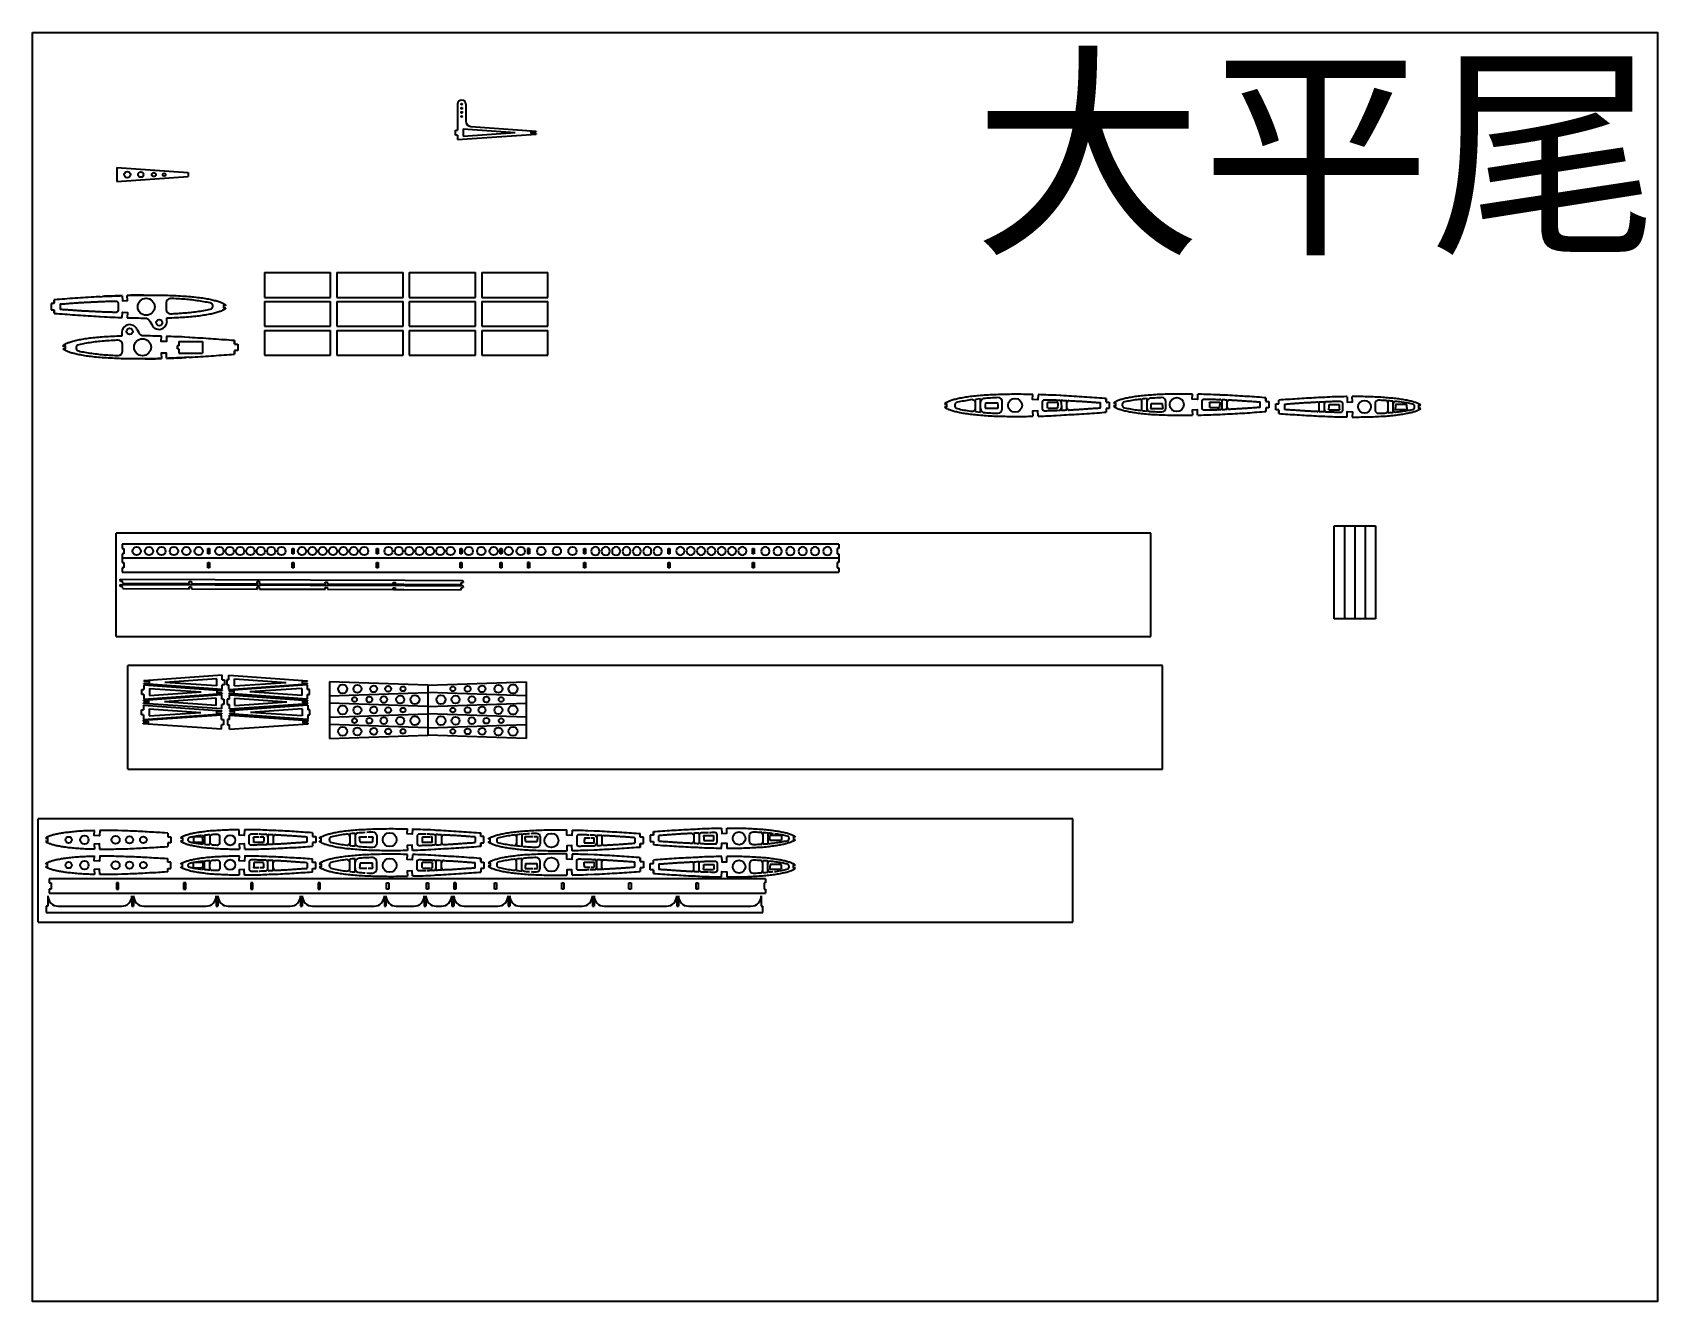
# Model space of a CAD drawing. Header units: inches. Extents: x 14 to 1585, y 4 to 1231.
import ezdxf

# ---------------------------------------------------------------- set-up
doc = ezdxf.new("R2010")
doc.units = ezdxf.units.IN
doc.header["$MEASUREMENT"] = 0
doc.layers.add('7', color=7, linetype='Continuous')
doc.layers.add('LAYER01', color=7, linetype='Continuous')
doc.styles.get("Standard").update_dxf_attribs({"font": 'arial.ttf'})

msp = doc.modelspace()

# ---------------------------------------------------------------- texts
msp.add_text('大平尾', height=161.78).set_placement((923.9, 1033))

# ---------------------------------------------------------------- blocks, each defined once
blk = doc.blocks.new('*U40')
at = {"color": 9}
for p, q in [((-32, 12), (-32, -12)), ((-32, 12), (32, 12)), ((32, -12), (32, 12)), ((-32, -12), (32, -12))]:
    blk.add_line(p, q, dxfattribs=at)
blk = doc.blocks.new('*U39')
at = {"color": 0, "linetype": 'ByBlock', "lineweight": -2, "transparency": 16777216}
for p in [(0, 56), (70, 56), (140, 56), (210, 56), (0, 28), (70, 28), (140, 28), (210, 28), (0, 0), (70, 0), (140, 0), (210, 0)]:
    blk.add_blockref('*U40', p, dxfattribs=at)
blk = doc.blocks.new('*U38')
blk.add_circle((0, 0), 4)
blk = doc.blocks.new('*U41')
at = {"color": 0, "linetype": 'ByBlock', "lineweight": -2, "transparency": 16777216}
for p in [(0, 0), (12, 0), (24, 0), (36, 0), (48, 0), (60, 0)]:
    blk.add_blockref('*U38', p, dxfattribs=at)
blk = doc.blocks.new('*U42')
blk.add_circle((0, 0), 4)
blk = doc.blocks.new('*U43')
at = {"color": 0, "linetype": 'ByBlock', "lineweight": -2, "transparency": 16777216}
for p in [(0, 0), (10, 0), (20, 0), (30, 0), (40, 0), (50, 0), (60, 0)]:
    blk.add_blockref('*U42', p, dxfattribs=at)
blk = doc.blocks.new('*U23')
blk.add_circle((0, 0), 4)
blk = doc.blocks.new('*U25')
at = {"color": 0, "linetype": 'ByBlock', "lineweight": -2, "transparency": 16777216}
for p in [(0, 0), (10, 0), (20, 0), (30, 0), (40, 0), (50, 0), (60, 0)]:
    blk.add_blockref('*U23', p, dxfattribs=at)
blk = doc.blocks.new('*U26')
blk.add_circle((0, 0), 4)
blk = doc.blocks.new('*U27')
at = {"color": 0, "linetype": 'ByBlock', "lineweight": -2, "transparency": 16777216}
for p in [(0, 0), (10, 0), (20, 0), (30, 0), (40, 0), (50, 0), (60, 0)]:
    blk.add_blockref('*U26', p, dxfattribs=at)
blk = doc.blocks.new('*U28')
blk.add_circle((0, 0), 4)
blk = doc.blocks.new('*U29')
at = {"color": 0, "linetype": 'ByBlock', "lineweight": -2, "transparency": 16777216}
for p in [(0, 0), (12, 0), (24, 0), (36, 0), (48, 0), (60, 0)]:
    blk.add_blockref('*U28', p, dxfattribs=at)
blk = doc.blocks.new('*U30')
blk.add_circle((0, 0), 4)
blk = doc.blocks.new('*U31')
at = {"color": 0, "linetype": 'ByBlock', "lineweight": -2, "transparency": 16777216}
for p in [(0, 0), (10, 0), (20, 0), (30, 0), (40, 0), (50, 0), (60, 0)]:
    blk.add_blockref('*U30', p, dxfattribs=at)
blk = doc.blocks.new('*U32')
blk.add_circle((0, 0), 4)
blk = doc.blocks.new('*U33')
at = {"color": 0, "linetype": 'ByBlock', "lineweight": -2, "transparency": 16777216}
for p in [(0, 0), (10, 0), (20, 0), (30, 0), (40, 0), (50, 0), (60, 0)]:
    blk.add_blockref('*U32', p, dxfattribs=at)
blk = doc.blocks.new('*U34')
blk.add_circle((0, 0), 4)
blk = doc.blocks.new('*U35')
at = {"color": 0, "linetype": 'ByBlock', "lineweight": -2, "transparency": 16777216}
for p in [(0, 0), (12, 0), (24, 0)]:
    blk.add_blockref('*U34', p, dxfattribs=at)
blk = doc.blocks.new('*U36')
blk.add_circle((0, 0), 4)
blk = doc.blocks.new('*U37')
at = {"color": 0, "linetype": 'ByBlock', "lineweight": -2, "transparency": 16777216}
for p in [(0, 0), (15.1, 0), (30.2, 0)]:
    blk.add_blockref('*U36', p, dxfattribs=at)

# ---------------------------------------------------------------- linework, layer by layer
at = {"color": 2}
for p, q in [((433.3, 1161.7), (433.3, 1145.1)), ((425.3, 1127.4), (501.1, 1132.7)), ((430.8, 1137.7), (430.8, 1130.7)), ((430.8, 1137.7), (480.8, 1134.2)), ((430.8, 1130.7), (480.8, 1134.2)), ((438, 1140.1), (501.1, 1135.7)), ((35.4, 969), (32.4, 969)), ((32.4, 969), (32.4, 963)), ((32.4, 963), (35.4, 963)), ((35.4, 972.5), (35.4, 969.5)), ((35.4, 969), (35.4, 972.5)), ((35.4, 959.5), (35.4, 963)), ((35.4, 962.5), (35.4, 959.5)), ((41.1, 968.5), (41.1, 963.2)), ((101.1, 955.5), (101.1, 955.4)), ((144.4, 951.6), (144.4, 955.1)), ((100.7, 940.9), (100.8, 937.5)), ((144.1, 937), (144.1, 937.1)), ((155.9, 928), (154.4, 928)), ((154.4, 928), (154.4, 925)), ((155.9, 932.3), (155.9, 928)), ((155.9, 932.3), (178.9, 932.3)), ((178.9, 932.3), (178.9, 920.8)), ((209.8, 930.1), (209.8, 933.1)), ((209.8, 933.1), (209.8, 929.5)), ((209.8, 929.5), (212.8, 929.5)), ((212.8, 929.5), (212.8, 923.5)), ((155.9, 925), (154.4, 925)), ((155.9, 925), (155.9, 920.8)), ((155.9, 920.8), (178.9, 920.8)), ((212.8, 923.5), (209.8, 923.5)), ((209.8, 923.5), (209.8, 920)), ((209.8, 920), (209.8, 923))]:
    msp.add_line(p, q, dxfattribs=at)
at = {"color": 40, "true_color": 0xf8d731}
for p, q in [((501.1, 1135.2), (496.1, 1135.2)), ((501.1, 1133.2), (496.1, 1133.2)), ((501.1, 1135.7), (501.1, 1135.2)), ((501.1, 1133.2), (501.1, 1132.7))]:
    msp.add_line(p, q, dxfattribs=at)
for p, q in [((96.1, 1100.4), (96.1, 1086.8)), ((96.1, 1100.4), (164.8, 1095.6)), ((96.1, 1086.8), (164.8, 1091.6)), ((164.8, 1095.6), (164.8, 1091.6)), ((1052, 874), (1052, 877)), ((1206.2, 874.8), (1206.2, 877.8)), ((1219, 865.6), (1219, 862.6)), ((1095.3, 746.9), (95.3, 746.9)), ((95.3, 646.9), (95.3, 746.9)), ((1095.3, 646.9), (1095.3, 746.9)), ((793.6, 736.4), (101.2, 736.4)), ((101.2, 736.4), (101.2, 732.1)), ((101.2, 732.1), (102.7, 732.1)), ((101.2, 727.1), (101.2, 722.8)), ((102.7, 727.1), (101.2, 727.1)), ((793.6, 722.8), (101.2, 722.8)), ((101.2, 722.8), (101.2, 718.5)), ((102.7, 732.1), (102.7, 727.1)), ((183.9, 729.6), (183.9, 732.1)), ((183.9, 732.1), (185.4, 732.1)), ((183.9, 727.1), (183.9, 729.6)), ((185.4, 727.1), (183.9, 727.1)), ((185.4, 732.1), (185.4, 727.1)), ((265.4, 729.6), (265.4, 732.1)), ((265.4, 732.1), (266.9, 732.1)), ((265.4, 727.1), (265.4, 729.6)), ((266.9, 727.1), (265.4, 727.1)), ((266.9, 732.1), (266.9, 727.1)), ((346.9, 729.6), (346.9, 732.1)), ((346.9, 732.1), (348.4, 732.1)), ((346.9, 727.1), (346.9, 729.6)), ((348.4, 727.1), (346.9, 727.1)), ((348.4, 732.1), (348.4, 727.1)), ((427.9, 729.6), (427.9, 732.1)), ((427.9, 732.1), (429.4, 732.1)), ((427.9, 727.1), (427.9, 729.6)), ((429.4, 727.1), (427.9, 727.1)), ((429.4, 732.1), (429.4, 727.1)), ((466.4, 729.6), (466.4, 732.1)), ((466.4, 732.1), (467.9, 732.1)), ((466.4, 727.1), (466.4, 729.6)), ((467.9, 727.1), (466.4, 727.1)), ((467.9, 732.1), (467.9, 727.1)), ((492.9, 732.1), (492.9, 727.1)), ((494.9, 732.1), (492.9, 732.1)), ((494.9, 727.1), (492.9, 727.1)), ((494.9, 732.1), (494.9, 727.1)), ((547.4, 729.6), (547.4, 732.1)), ((547.4, 732.1), (548.9, 732.1)), ((547.4, 727.1), (547.4, 729.6)), ((548.9, 727.1), (547.4, 727.1)), ((548.9, 732.1), (548.9, 727.1)), ((628.9, 729.6), (628.9, 732.1)), ((628.9, 732.1), (630.4, 732.1)), ((628.9, 727.1), (628.9, 729.6)), ((630.4, 727.1), (628.9, 727.1)), ((630.4, 732.1), (630.4, 727.1)), ((710.4, 729.6), (710.4, 732.1)), ((710.4, 732.1), (711.9, 732.1)), ((710.4, 727.1), (710.4, 729.6)), ((711.9, 727.1), (710.4, 727.1)), ((711.9, 732.1), (711.9, 727.1)), ((793.6, 732.1), (792.1, 732.1)), ((792.1, 732.1), (792.1, 727.1)), ((792.1, 727.1), (793.6, 727.1)), ((793.6, 736.4), (793.6, 732.1)), ((793.6, 727.1), (793.6, 722.8)), ((793.6, 722.8), (793.6, 718.5)), ((101.2, 718.5), (102.7, 718.5)), ((101.2, 713.5), (101.2, 709.2)), ((102.7, 713.5), (101.2, 713.5)), ((101.2, 709.2), (793.6, 709.2)), ((102.7, 718.5), (102.7, 713.5)), ((183.9, 716), (183.9, 718.5)), ((183.9, 718.5), (185.4, 718.5)), ((183.9, 713.5), (183.9, 716)), ((185.4, 713.5), (183.9, 713.5)), ((185.4, 718.5), (185.4, 713.5)), ((265.4, 716), (265.4, 718.5)), ((265.4, 718.5), (266.9, 718.5)), ((265.4, 713.5), (265.4, 716)), ((266.9, 713.5), (265.4, 713.5)), ((266.9, 718.5), (266.9, 713.5)), ((346.9, 716), (346.9, 718.5)), ((346.9, 718.5), (348.4, 718.5)), ((346.9, 713.5), (346.9, 716)), ((348.4, 713.5), (346.9, 713.5)), ((348.4, 718.5), (348.4, 713.5)), ((427.9, 716), (427.9, 718.5)), ((427.9, 718.5), (429.4, 718.5)), ((427.9, 713.5), (427.9, 716)), ((429.4, 713.5), (427.9, 713.5)), ((429.4, 718.5), (429.4, 713.5)), ((466.4, 716), (466.4, 718.5)), ((466.4, 718.5), (467.9, 718.5)), ((466.4, 713.5), (466.4, 716)), ((467.9, 713.5), (466.4, 713.5)), ((467.9, 718.5), (467.9, 713.5)), ((492.9, 718.5), (492.9, 713.5)), ((494.9, 718.5), (492.9, 718.5)), ((494.9, 713.5), (492.9, 713.5)), ((494.9, 718.5), (494.9, 713.5)), ((547.4, 716), (547.4, 718.5)), ((547.4, 718.5), (548.9, 718.5)), ((547.4, 713.5), (547.4, 716)), ((548.9, 713.5), (547.4, 713.5)), ((548.9, 718.5), (548.9, 713.5)), ((628.9, 716), (628.9, 718.5)), ((628.9, 718.5), (630.4, 718.5)), ((628.9, 713.5), (628.9, 716)), ((630.4, 713.5), (628.9, 713.5)), ((630.4, 718.5), (630.4, 713.5)), ((710.4, 716), (710.4, 718.5)), ((710.4, 718.5), (711.9, 718.5)), ((710.4, 713.5), (710.4, 716)), ((711.9, 713.5), (710.4, 713.5)), ((711.9, 718.5), (711.9, 713.5)), ((793.6, 718.5), (792.1, 718.5)), ((792.1, 718.5), (792.1, 713.5)), ((792.1, 713.5), (793.6, 713.5)), ((793.6, 713.5), (793.6, 709.2)), ((99.2, 702.4), (374.6, 701.5)), ((99.2, 697.3), (374.6, 696.4)), ((101.8, 698.4), (166.1, 698.2)), ((101.8, 693.3), (166.1, 693.1)), ((168.2, 698.2), (231.8, 698)), ((168.2, 693.1), (231.8, 692.9)), ((233.8, 698), (297.5, 697.7)), ((233.8, 692.9), (297.5, 692.7)), ((299.5, 697.7), (363.2, 697.5)), ((299.5, 692.7), (363.2, 692.4)), ((95.3, 646.9), (1095.3, 646.9)), ((1106.6, 618.9), (106.6, 618.9)), ((106.6, 518.9), (106.6, 618.9)), ((1106.6, 518.9), (1106.6, 618.9)), ((197.9, 609.5), (122.1, 604.2)), ((122.1, 603.7), (122.1, 604.2)), ((122.1, 603.7), (127.1, 603.7)), ((122.1, 601.2), (122.1, 601.7)), ((122.1, 601.7), (127.1, 601.7)), ((197.9, 595.9), (122.1, 601.2)), ((122.1, 600.2), (197.9, 594.9)), ((127.5, 596.9), (127.5, 589.9)), ((127.5, 596.9), (177.6, 593.4)), ((192.5, 606.2), (142.4, 602.7)), ((192.5, 599.2), (142.4, 602.7)), ((192.5, 599.2), (192.5, 606.2)), ((204.3, 609.5), (280.1, 604.2)), ((204.3, 595.9), (280.1, 601.2)), ((280, 600.2), (204.3, 594.9)), ((209.7, 599.2), (209.7, 606.2)), ((209.7, 606.2), (259.7, 602.7)), ((209.7, 599.2), (259.7, 602.7)), ((274.6, 596.9), (224.6, 593.4)), ((274.6, 596.9), (274.6, 589.9)), ((280.1, 603.7), (275.1, 603.7)), ((280.1, 601.7), (275.1, 601.7)), ((280.1, 603.7), (280.1, 604.2)), ((280.1, 601.2), (280.1, 601.7)), ((197.5, 590.6), (121.7, 585.3)), ((121.7, 584.8), (121.7, 585.3)), ((121.7, 584.8), (126.7, 584.8)), ((121.7, 582.3), (121.7, 582.8)), ((121.7, 582.8), (126.7, 582.8)), ((197.5, 577), (121.7, 582.3)), ((122.1, 586.6), (197.9, 591.9)), ((127.5, 589.9), (177.6, 593.4)), ((192.1, 587.3), (142, 583.8)), ((192.1, 580.3), (142, 583.8)), ((192.1, 580.3), (192.1, 587.3)), ((197.9, 594.4), (192.9, 594.4)), ((197.9, 592.4), (192.9, 592.4)), ((197.9, 594.9), (197.9, 594.4)), ((197.9, 592.4), (197.9, 591.9)), ((204.3, 594.9), (204.3, 594.4)), ((204.3, 594.4), (209.3, 594.4)), ((204.3, 592.4), (204.3, 591.9)), ((204.3, 592.4), (209.3, 592.4)), ((280, 586.6), (204.3, 591.9)), ((204.7, 590.6), (280.5, 585.3)), ((204.7, 577), (280.5, 582.3)), ((210.1, 580.3), (210.1, 587.3)), ((210.1, 587.3), (260.2, 583.8)), ((210.1, 580.3), (260.2, 583.8)), ((274.6, 589.9), (224.6, 593.4)), ((280.5, 584.8), (275.5, 584.8)), ((280.5, 582.8), (275.5, 582.8)), ((280.5, 584.8), (280.5, 585.3)), ((280.5, 582.3), (280.5, 582.8)), ((197.2, 571), (121.4, 565.7)), ((121.4, 565.2), (121.4, 565.7)), ((121.7, 580.5), (197.5, 575.2)), ((121.7, 566.9), (197.5, 572.2)), ((127.1, 577.2), (127.1, 570.2)), ((127.1, 577.2), (177.2, 573.7)), ((127.1, 570.2), (177.2, 573.7)), ((197.5, 574.7), (192.5, 574.7)), ((197.5, 572.7), (192.5, 572.7)), ((197.5, 575.2), (197.5, 574.7)), ((197.5, 572.7), (197.5, 572.2)), ((280.4, 580.5), (204.7, 575.2)), ((204.7, 575.2), (204.7, 574.7)), ((204.7, 574.7), (209.7, 574.7)), ((204.7, 572.7), (204.7, 572.2)), ((204.7, 572.7), (209.7, 572.7)), ((280.4, 566.9), (204.7, 572.2)), ((205, 571), (280.8, 565.7)), ((275, 577.2), (225, 573.7)), ((275, 570.2), (225, 573.7)), ((275, 577.2), (275, 570.2)), ((280.8, 565.2), (280.8, 565.7)), ((121.4, 565.2), (126.4, 565.2)), ((121.4, 562.7), (121.4, 563.2)), ((121.4, 563.2), (126.4, 563.2)), ((197.2, 557.4), (121.4, 562.7)), ((205, 557.4), (280.8, 562.7)), ((280.8, 565.2), (275.8, 565.2)), ((280.8, 563.2), (275.8, 563.2)), ((280.8, 562.7), (280.8, 563.2)), ((106.6, 518.9), (1106.6, 518.9)), ((1019.9, 470.9), (19.9, 470.9)), ((19.9, 370.9), (19.9, 470.9)), ((614.5, 455.4), (614.5, 458.4)), ((1019.9, 370.9), (1019.9, 470.9)), ((447.6, 447), (447.6, 444)), ((601.8, 446.2), (601.8, 443.2)), ((447.6, 429.4), (447.6, 432.4)), ((601.8, 430.2), (601.8, 433.2)), ((722.9, 412.6), (30.5, 412.6)), ((30.5, 412.6), (30.5, 408.8)), ((30.5, 408.8), (32.5, 408.8)), ((32.5, 408.8), (32.5, 402.8)), ((97.5, 408.8), (95.5, 408.8)), ((95.5, 408.8), (95.5, 402.8)), ((97.5, 405.8), (97.5, 408.8)), ((162.5, 408.8), (160.5, 408.8)), ((160.5, 408.8), (160.5, 402.8)), ((162.5, 405.8), (162.5, 408.8)), ((227.5, 408.8), (225.5, 408.8)), ((225.5, 408.8), (225.5, 402.8)), ((227.5, 405.8), (227.5, 408.8)), ((292.5, 408.8), (290.5, 408.8)), ((290.5, 408.8), (290.5, 402.8)), ((292.5, 405.8), (292.5, 408.8)), ((356.7, 405.8), (356.7, 408.8)), ((356.7, 408.8), (358.7, 408.8)), ((358.7, 408.8), (358.7, 402.8)), ((395.2, 405.8), (395.2, 408.8)), ((395.2, 408.8), (397.2, 408.8)), ((397.2, 408.8), (397.2, 402.8)), ((421.7, 408.8), (421.7, 402.8)), ((423.7, 408.8), (421.7, 408.8)), ((423.7, 408.8), (423.7, 402.8)), ((460.9, 405.8), (460.9, 408.8)), ((460.9, 408.8), (462.9, 408.8)), ((462.9, 408.8), (462.9, 402.8)), ((525.9, 405.8), (525.9, 408.8)), ((525.9, 408.8), (527.9, 408.8)), ((527.9, 408.8), (527.9, 402.8)), ((590.9, 405.8), (590.9, 408.8)), ((590.9, 408.8), (592.9, 408.8)), ((592.9, 408.8), (592.9, 402.8)), ((614.5, 421), (614.5, 418)), ((655.9, 405.8), (655.9, 408.8)), ((655.9, 408.8), (657.9, 408.8)), ((657.9, 408.8), (657.9, 402.8)), ((722.9, 408.8), (721.4, 408.8)), ((721.4, 408.8), (721.4, 402.8)), ((722.9, 412.6), (722.9, 408.8)), ((30.5, 402.8), (30.5, 399)), ((32.5, 402.8), (30.5, 402.8)), ((30.5, 399), (722.9, 399)), ((95.5, 402.8), (97.5, 402.8)), ((97.5, 402.8), (97.5, 405.8)), ((160.5, 402.8), (162.5, 402.8)), ((162.5, 402.8), (162.5, 405.8)), ((225.5, 402.8), (227.5, 402.8)), ((227.5, 402.8), (227.5, 405.8)), ((290.5, 402.8), (292.5, 402.8)), ((292.5, 402.8), (292.5, 405.8)), ((356.7, 402.8), (356.7, 405.8)), ((358.7, 402.8), (356.7, 402.8)), ((395.2, 402.8), (395.2, 405.8)), ((397.2, 402.8), (395.2, 402.8)), ((423.7, 402.8), (421.7, 402.8)), ((460.9, 402.8), (460.9, 405.8)), ((462.9, 402.8), (460.9, 402.8)), ((525.9, 402.8), (525.9, 405.8)), ((527.9, 402.8), (525.9, 402.8)), ((590.9, 402.8), (590.9, 405.8)), ((592.9, 402.8), (590.9, 402.8)), ((655.9, 402.8), (655.9, 405.8)), ((657.9, 402.8), (655.9, 402.8)), ((721.4, 402.8), (722.9, 402.8)), ((722.9, 402.8), (722.9, 399)), ((19.9, 370.9), (1019.9, 370.9))]:
    msp.add_line(p, q)
at = {"color": 9}
for p, q in [((1046.6, 867.8), (1046.6, 873.1)), ((1052, 877), (1052, 873.5)), ((1052, 873.5), (1055, 873.5)), ((1055, 867.5), (1052, 867.5)), ((1052, 867.5), (1052, 863.9)), ((1055, 873.5), (1055, 867.5)), ((1061.2, 869.7), (1059.2, 869.7)), ((1200.9, 868.5), (1200.9, 873.8)), ((1206.2, 877.8), (1206.2, 874.2)), ((1206.2, 874.2), (1209.2, 874.2)), ((1209.2, 868.2), (1206.2, 868.2)), ((1206.2, 868.2), (1206.2, 864.5)), ((1209.2, 874.2), (1209.2, 868.2)), ((1216, 866.1), (1216, 872.1)), ((1216, 872.1), (1219, 872.1)), ((1219, 866.1), (1216, 866.1)), ((1219, 872.1), (1219, 875.6)), ((1219, 862.6), (1219, 866.1)), ((1224.3, 871.7), (1224.3, 866.4)), ((145.3, 456.9), (145.3, 453.5)), ((285.2, 457.2), (285.2, 453.8)), ((447.6, 453.6), (447.6, 457.1)), ((601.8, 452.9), (601.8, 456.5)), ((614.5, 458.4), (614.5, 454.9)), ((145.3, 453.5), (148.3, 453.5)), ((148.3, 447.5), (145.3, 447.5)), ((145.3, 447.5), (145.3, 444.1)), ((148.3, 453.5), (148.3, 447.5)), ((279.8, 448.2), (279.8, 453.4)), ((285.2, 453.8), (288.2, 453.8)), ((288.2, 447.8), (285.2, 447.8)), ((285.2, 447.8), (285.2, 444.3)), ((288.2, 453.8), (288.2, 447.8)), ((442.2, 453.2), (442.2, 447.9)), ((450.6, 453.6), (447.6, 453.6)), ((447.6, 444), (447.6, 447.6)), ((447.6, 447.6), (450.6, 447.6)), ((450.6, 447.6), (450.6, 453.6)), ((456.8, 451.4), (454.8, 451.4)), ((596.4, 452.5), (596.4, 447.2)), ((604.8, 452.9), (601.8, 452.9)), ((601.8, 443.2), (601.8, 446.9)), ((601.8, 446.9), (604.8, 446.9)), ((604.8, 446.9), (604.8, 452.9)), ((614.5, 454.9), (611.5, 454.9)), ((611.5, 454.9), (611.5, 448.9)), ((611.5, 448.9), (614.5, 448.9)), ((614.5, 448.9), (614.6, 445.5)), ((619.9, 449.3), (619.9, 454.6)), ((145.3, 428.9), (145.3, 432.3)), ((148.3, 428.9), (145.3, 428.9)), ((148.3, 422.9), (148.3, 428.9)), ((279.8, 428.2), (279.8, 423)), ((285.2, 428.6), (285.2, 432.1)), ((288.2, 428.6), (285.2, 428.6)), ((288.2, 422.6), (288.2, 428.6)), ((442.2, 423.2), (442.2, 428.5)), ((447.6, 432.4), (447.6, 428.8)), ((447.6, 428.8), (450.6, 428.8)), ((450.6, 428.8), (450.6, 422.8)), ((456.8, 425), (454.8, 425)), ((596.4, 423.9), (596.4, 429.2)), ((601.8, 433.2), (601.8, 429.5)), ((601.8, 429.5), (604.8, 429.5)), ((604.8, 429.5), (604.8, 423.5)), ((611.5, 421.4), (611.5, 427.5)), ((611.5, 427.5), (614.5, 427.5)), ((614.5, 427.5), (614.6, 430.9)), ((619.9, 427.1), (619.9, 421.8)), ((145.3, 419.5), (145.3, 422.9)), ((145.3, 422.9), (148.3, 422.9)), ((285.2, 419.2), (285.2, 422.6)), ((285.2, 422.6), (288.2, 422.6)), ((450.6, 422.8), (447.6, 422.8)), ((447.6, 422.8), (447.6, 419.3)), ((604.8, 423.5), (601.8, 423.5)), ((601.8, 423.5), (601.8, 419.9)), ((614.5, 421.4), (611.5, 421.4)), ((614.5, 418), (614.5, 421.4))]:
    msp.add_line(p, q, dxfattribs=at)
at = {"color": 7}
for p, q in [((99.5, 700.3), (99.2, 702.4)), ((99.5, 695.2), (99.2, 697.3)), ((101.5, 700.6), (99.5, 700.3)), ((101.5, 695.5), (99.5, 695.2)), ((101.8, 698.4), (101.5, 700.6)), ((101.8, 693.3), (101.5, 695.5)), ((165.9, 700.2), (167.9, 700.4)), ((166.1, 698.2), (165.9, 700.2)), ((165.9, 695.1), (167.9, 695.3)), ((166.1, 693.1), (165.9, 695.1)), ((167.9, 700.4), (168.2, 698.2)), ((167.9, 695.3), (168.2, 693.1)), ((231.5, 700.2), (233.5, 700.5)), ((231.8, 698), (231.5, 700.2)), ((231.5, 695.1), (233.5, 695.4)), ((231.8, 692.9), (231.5, 695.1)), ((233.5, 700.5), (233.8, 698)), ((233.5, 695.4), (233.8, 692.9)), ((297.2, 699.6), (299.2, 699.9)), ((297.5, 697.7), (297.2, 699.6)), ((297.2, 694.5), (299.2, 694.8)), ((297.5, 692.7), (297.2, 694.5)), ((299.2, 699.9), (299.5, 697.7)), ((299.2, 694.8), (299.5, 692.7)), ((362.9, 699.3), (364.9, 699.6)), ((363.2, 697.5), (362.9, 699.3)), ((362.9, 694.2), (364.9, 694.5)), ((363.2, 692.4), (362.9, 694.2)), ((364.9, 699.6), (365.2, 697.5)), ((364.9, 694.5), (365.2, 692.4)), ((428.6, 699.1), (430.6, 699.4)), ((428.8, 697.3), (428.6, 699.1)), ((428.6, 694), (430.6, 694.3)), ((428.8, 692.2), (428.6, 694)), ((430.3, 701.3), (430.6, 699.4)), ((430.3, 696.2), (430.6, 694.3))]:
    msp.add_line(p, q, dxfattribs=at)
at = {"color": 3}
msp.add_lwpolyline([(14.5, 1231), (1584.9, 1231), (1584.9, 4.1), (14.5, 4.1)], close=True, dxfattribs=at)
at = {"color": 2}
for centre, radius in [((429.3, 1161.7), 0.6), ((429.3, 1157.7), 0.6), ((429.3, 1153.7), 0.6), ((429.3, 1149.7), 0.6), ((124.4, 965.8), 8.22), ((108.3, 942), 3), ((136.9, 950.5), 3), ((120.8, 926.7), 8.22)]:
    msp.add_circle(centre, radius, dxfattribs=at)
for centre, radius in [((106.1, 1093.6), 3), ((119.1, 1093.6), 2.6), ((131.7, 1093.6), 2), ((141.7, 1093.6), 1.5), ((964, 870.5), 6.73), ((1120.3, 871.2), 6.79), ((1301.7, 869.1), 6.17), ((474.6, 729.6), 4), ((486.3, 729.6), 4), ((314.2, 596.4), 4.36), ((328.4, 596.4), 3.86), ((344.2, 596.4), 3.31), ((372.5, 596.4), 2.32), ((420.7, 596.4), 2.32), ((448.9, 596.4), 3.31), ((464.7, 596.4), 3.86), ((478.9, 596.4), 4.36), ((325.7, 586.1), 2.32), ((354, 586.1), 3.31), ((369.8, 586.1), 3.86), ((384, 586.1), 4.36), ((409.2, 586.1), 4.36), ((423.3, 586.1), 3.86), ((439.1, 586.1), 3.31), ((467.4, 586.1), 2.32), ((314.2, 575.9), 4.36), ((325.7, 565.6), 2.32), ((328.4, 575.9), 3.86), ((344.2, 575.9), 3.31), ((354, 565.6), 3.31), ((369.8, 565.6), 3.86), ((372.5, 575.9), 2.32), ((384, 565.6), 4.36), ((409.2, 565.6), 4.36), ((420.7, 575.9), 2.32), ((423.3, 565.6), 3.86), ((439.1, 565.6), 3.31), ((448.9, 575.9), 3.31), ((464.7, 575.9), 3.86), ((467.4, 565.6), 2.32), ((478.9, 575.9), 4.36), ((314.2, 555.3), 4.36), ((328.4, 555.3), 3.86), ((344.2, 555.3), 3.31), ((372.5, 555.3), 2.32), ((420.7, 555.3), 2.32), ((448.9, 555.3), 3.31), ((464.7, 555.3), 3.86), ((478.9, 555.3), 4.36), ((359.6, 450.6), 6.73), ((515.9, 449.9), 6.79), ((697.3, 451.9), 6.17), ((49.4, 450.4), 3.05), ((64.6, 450.4), 4.13), ((94.8, 450.4), 3.89), ((108.2, 450.4), 3.47), ((121.6, 450.4), 3.23), ((205.4, 450.1), 5), ((49.4, 426), 3.05), ((64.6, 426), 4.13), ((94.8, 426), 3.89), ((108.2, 426), 3.47), ((121.6, 426), 3.23), ((205.4, 426.3), 5), ((359.6, 425.8), 6.73), ((515.9, 426.5), 6.79), ((697.3, 424.5), 6.17)]:
    msp.add_circle(centre, radius)
for centre, radius, start, end in [((429.3, 1161.7), 4, 0, 180), ((438.3, 1145.1), 5, 180, 266), ((185.2, 966.5), 3.48, 309.9525, 50.0475), ((108.4, 940.9), 7.66, 23.0642, 179.8726), ((136.8, 951.6), 7.66, 203.0642, 359.8726), ((60, 926.1), 3.48, 129.9525, 230.0475)]:
    msp.add_arc(centre, radius, start, end, dxfattribs=at)
for centre, radius, start, end in [((909.2, 870.4), 3.55, 129.9525, 230.0475), ((1070.7, 871), 3.26, 129.9525, 230.0475), ((1347.2, 869.2), 2.96, 309.9525, 50.0475), ((167, 450.6), 2.4, 129.9525, 230.0475), ((304.8, 450.6), 3.55, 129.9525, 230.0475), ((466.3, 450), 3.26, 129.9525, 230.0475), ((742.8, 451.9), 2.96, 309.9525, 50.0475), ((167, 425.8), 2.4, 129.9525, 230.0475), ((304.8, 425.8), 3.55, 129.9525, 230.0475), ((466.3, 426.4), 3.26, 129.9525, 230.0475), ((742.8, 424.5), 2.96, 309.9525, 50.0475)]:
    msp.add_arc(centre, radius, start, end)
at = {"layer": '7', "color": 2, "linetype": 'Continuous'}
for points in [[(79.7, 975.5), (78.7, 975.5), (76.1, 975.3), (73.6, 975.2), (71, 975), (68.4, 974.9), (65.8, 974.7), (63.3, 974.5), (60.7, 974.4), (58.2, 974.2), (55.6, 974), (53.1, 973.8), (50.6, 973.7), (48.1, 973.5), (45.6, 973.3), (43.1, 973.1), (40.7, 972.9), (38.3, 972.7), (35.8, 972.5), (35.4, 972.5)], [(79.7, 975.5), (83.9, 975.9), (86.5, 976), (89.1, 976.1), (91.6, 976.2), (94.2, 976.3), (96.8, 976.4), (99.3, 976.5), (101.1, 976.6)], [(101.1, 976.6), (99.3, 976.5), (96.8, 976.4), (94.2, 976.3), (91.6, 976.2), (89.1, 976.1), (86.5, 976), (83.9, 975.9), (82.1, 975.8)], [(101.1, 976.5), (101.4, 971.5), (106.4, 971.8), (106.1, 976.8)], [(121.8, 977.1), (121.8, 977.1), (119.3, 977), (116.9, 977), (114.4, 977), (111.9, 976.9), (109.5, 976.9), (106.9, 976.8), (106.1, 976.8)], [(106.4, 976.8), (106.9, 976.8), (109.5, 976.9), (111.9, 976.9), (114.4, 977), (116.9, 977), (119.3, 977), (121.8, 977.1), (124.2, 977.1), (126.6, 977.1), (129, 977.1), (131.3, 977.1), (133.6, 977.1), (135.9, 977.1), (138.2, 977), (140.5, 977), (142.7, 977), (144.9, 976.9), (147.1, 976.8), (149.2, 976.8), (151.3, 976.7), (153.4, 976.6), (155.4, 976.5), (157.5, 976.4), (159.4, 976.2), (161.4, 976.1), (163.3, 976), (165.1, 975.8), (167, 975.7), (168.8, 975.5), (170.5, 975.3), (172.2, 975.1), (173.9, 974.9), (175.5, 974.7), (177.1, 974.5), (178.7, 974.3), (180.1, 974.1), (181.6, 973.9), (183, 973.6), (184.4, 973.4), (185.7, 973.1), (187, 972.9), (188.2, 972.6), (189.3, 972.3), (190.5, 972), (191.5, 971.8), (192.6, 971.5), (193.6, 971.2), (194.5, 970.9), (195.4, 970.6), (196.2, 970.3), (197, 970), (197.7, 969.7), (198.4, 969.3), (199, 969), (199.5, 968.7), (200.1, 968.4), (200.5, 968.1), (200.9, 967.8), (201.3, 967.5), (201.3, 967.5)], [(187.4, 969.1), (186.1, 969.5), (184.6, 969.8), (183.1, 970.1), (181.6, 970.4), (180.1, 970.7), (178.5, 971), (176.9, 971.3), (175.3, 971.5), (173.6, 971.7), (172, 972), (170.3, 972.2), (168.6, 972.4), (166.9, 972.5), (165.2, 972.7), (163.5, 972.9), (161.8, 973), (160, 973.2), (158.3, 973.3), (156.5, 973.4), (154.8, 973.5), (153, 973.6), (151.2, 973.7), (149.5, 973.8), (147.8, 973.9)], [(35.4, 959.5), (35.8, 959.4), (38.3, 959.3), (40.7, 959.1), (43.1, 958.9), (45.6, 958.7), (48.1, 958.5), (50.6, 958.3), (53.1, 958.1), (55.6, 958), (58.2, 957.8), (60.7, 957.6), (63.3, 957.4), (65.8, 957.3), (68.4, 957.1), (71, 957), (73.6, 956.8), (76.1, 956.7), (78.7, 956.5), (79.7, 956.4)], [(101.1, 955.5), (101.1, 955.5), (101.4, 960.5), (106.4, 960.2), (106.1, 955.2)], [(144.4, 955.1), (144.9, 955.1), (147.1, 955.1), (149.2, 955.2), (151.3, 955.3), (153.4, 955.4), (155.4, 955.5), (157.5, 955.6), (159.4, 955.7), (161.4, 955.9), (163.3, 956), (165.1, 956.2), (167, 956.3), (168.8, 956.5), (170.5, 956.7), (172.2, 956.8), (173.9, 957), (175.5, 957.2), (177.1, 957.4), (178.7, 957.7), (180.1, 957.9), (181.6, 958.1), (183, 958.4), (184.4, 958.6), (185.7, 958.9), (187, 959.1), (188.2, 959.4), (189.3, 959.7), (190.5, 959.9), (191.5, 960.2), (192.6, 960.5), (193.6, 960.8), (194.5, 961.1), (195.4, 961.4), (196.2, 961.7), (197, 962), (197.7, 962.3), (198.4, 962.7), (199, 962.9), (199.5, 963.2), (200.1, 963.6), (200.5, 963.8), (200.9, 964.1), (201.3, 964.4), (201.3, 964.5)], [(147.8, 959.1), (149.5, 959.1), (151.2, 959.2), (153, 959.3), (154.8, 959.4), (156.5, 959.5), (158.3, 959.6), (160, 959.8), (161.8, 959.9), (163.5, 960.1), (165.2, 960.2), (166.9, 960.4), (168.6, 960.6), (170.3, 960.8), (172, 961), (173.6, 961.2), (175.3, 961.4), (176.9, 961.7), (178.5, 961.9), (180.1, 962.2), (181.6, 962.5), (183.1, 962.8), (184.6, 963.1), (186.1, 963.5), (187.4, 963.8)], [(201.3, 964.5), (199.3, 964.5), (199.3, 967.5), (201.3, 967.5)], [(79.7, 956.4), (83.9, 956.1), (86.5, 956), (89.1, 955.9), (91.6, 955.7), (94.2, 955.6), (96.8, 955.5), (99.3, 955.4), (101.1, 955.4)], [(106.1, 955.2), (106.9, 955.2), (109.5, 955.1), (111.9, 955.1), (114.4, 955), (116.9, 955), (119.3, 954.9), (121.8, 954.9), (123.2, 954.9)], [(43.9, 928.1), (45.9, 928), (45.9, 925), (43.8, 925)], [(100.8, 937.5), (100.2, 937.5), (98.1, 937.4), (96, 937.3), (93.8, 937.2), (91.8, 937.1), (89.7, 937), (87.7, 936.9), (85.8, 936.8), (83.8, 936.7), (81.9, 936.5), (80, 936.4), (78.2, 936.2), (76.4, 936.1), (74.7, 935.9), (73, 935.7), (71.3, 935.5), (69.7, 935.3), (68.1, 935.1), (66.5, 934.9), (65, 934.7), (63.6, 934.4), (62.1, 934.2), (60.8, 933.9), (59.5, 933.7), (58.2, 933.4), (57, 933.2), (55.8, 932.9), (54.7, 932.6), (53.6, 932.3), (52.6, 932), (51.6, 931.7), (50.7, 931.4), (49.8, 931.1), (48.9, 930.8), (48.2, 930.5), (47.5, 930.2), (46.8, 929.9), (46.2, 929.6), (45.6, 929.3), (45.1, 929), (44.7, 928.7), (44.3, 928.4), (43.9, 928.1), (43.9, 928.1)], [(97.4, 933.5), (95.7, 933.4), (93.9, 933.3), (92.2, 933.2), (90.4, 933.1), (88.6, 933), (86.9, 932.9), (85.1, 932.8), (83.4, 932.6), (81.7, 932.5), (80, 932.3), (78.2, 932.1), (76.5, 932), (74.9, 931.8), (73.2, 931.6), (71.5, 931.3), (69.9, 931.1), (68.3, 930.9), (66.7, 930.6), (65.1, 930.3), (63.6, 930), (62, 929.7), (60.6, 929.4), (59.1, 929.1), (57.7, 928.7)], [(139.1, 937.3), (138.2, 937.3), (135.7, 937.4), (133.2, 937.5), (130.8, 937.5), (128.3, 937.6), (125.8, 937.6), (123.4, 937.6), (122, 937.6)], [(144.1, 937), (144.1, 937), (143.8, 932.1), (138.8, 932.3), (139.1, 937.3)], [(165.4, 936.1), (161.3, 936.4), (158.7, 936.6), (156.1, 936.7), (153.5, 936.8), (151, 936.9), (148.4, 937), (145.9, 937.1), (144.1, 937.2)], [(209.8, 933.1), (209.3, 933.1), (206.9, 933.3), (204.5, 933.5), (202, 933.7), (199.6, 933.9), (197.1, 934), (194.6, 934.2), (192.1, 934.4), (189.5, 934.6), (187, 934.8), (184.5, 934.9), (181.9, 935.1), (179.3, 935.3), (176.8, 935.4), (174.2, 935.6), (171.6, 935.7), (169, 935.9), (166.4, 936), (165.4, 936.1)], [(138.8, 915.8), (138.2, 915.8), (135.7, 915.7), (133.2, 915.6), (130.8, 915.6), (128.3, 915.5), (125.8, 915.5), (123.4, 915.5), (121, 915.4), (118.6, 915.4), (116.2, 915.4), (113.8, 915.4), (111.5, 915.4), (109.2, 915.5), (106.9, 915.5), (104.7, 915.5), (102.5, 915.6), (100.2, 915.6), (98.1, 915.7), (96, 915.8), (93.8, 915.9), (91.8, 916), (89.7, 916.1), (87.7, 916.2), (85.8, 916.3), (83.8, 916.4), (81.9, 916.6), (80, 916.7), (78.2, 916.9), (76.4, 917), (74.7, 917.2), (73, 917.4), (71.3, 917.6), (69.7, 917.8), (68.1, 918), (66.5, 918.2), (65, 918.4), (63.6, 918.7), (62.1, 918.9), (60.8, 919.2), (59.5, 919.4), (58.2, 919.7), (57, 919.9), (55.8, 920.2), (54.7, 920.5), (53.6, 920.8), (52.6, 921.1), (51.6, 921.4), (50.7, 921.7), (49.8, 922), (48.9, 922.3), (48.2, 922.6), (47.5, 922.9), (46.8, 923.2), (46.2, 923.5), (45.6, 923.8), (45.1, 924.1), (44.7, 924.4), (44.3, 924.7), (43.9, 925), (43.8, 925)], [(57.7, 923.4), (59.1, 923.1), (60.6, 922.7), (62, 922.4), (63.6, 922.1), (65.1, 921.8), (66.7, 921.5), (68.3, 921.3), (69.9, 921), (71.5, 920.8), (73.2, 920.6), (74.9, 920.4), (76.5, 920.2), (78.2, 920), (80, 919.8), (81.7, 919.7), (83.4, 919.5), (85.1, 919.4), (86.9, 919.2), (88.6, 919.1), (90.4, 919), (92.2, 918.9), (93.9, 918.8), (95.7, 918.7), (97.4, 918.6)], [(123.4, 915.5), (123.4, 915.5), (125.8, 915.5), (128.3, 915.5), (130.8, 915.6), (133.2, 915.6), (135.7, 915.7), (138.2, 915.8), (139.1, 915.8)], [(144.1, 916), (143.8, 921), (138.8, 920.8), (139.1, 915.8)], [(165.4, 917), (161.3, 916.7), (158.7, 916.5), (156.1, 916.4), (153.5, 916.3), (151, 916.2), (148.4, 916.1), (145.9, 916), (144.1, 915.9)], [(144.1, 915.9), (145.9, 916), (148.4, 916.1), (151, 916.2), (153.5, 916.3), (156.1, 916.4), (158.7, 916.5), (161.3, 916.7), (163, 916.7)], [(165.4, 917), (166.4, 917.1), (169, 917.2), (171.6, 917.4), (174.2, 917.5), (176.8, 917.7), (179.3, 917.8), (181.9, 918), (184.5, 918.2), (187, 918.3), (189.5, 918.5), (192.1, 918.7), (194.6, 918.9), (197.1, 919.1), (199.6, 919.2), (202, 919.4), (204.5, 919.6), (206.9, 919.8), (209.3, 920), (209.8, 920)]]:
    msp.add_lwpolyline(points, dxfattribs=at)
for points in [[(147.8, 973.9, 0.409078), (143.7, 969.7), (143.7, 963.3, 0.409078), (147.8, 959.1)], [(41.1, 968.5), (41.7, 968.5), (42.8, 968.6), (43.9, 968.7), (45, 968.8), (46.1, 968.8), (47.2, 968.9), (48.3, 969), (49.4, 969.1), (50.5, 969.2), (51.6, 969.2), (52.7, 969.3), (53.8, 969.4), (54.9, 969.5), (56, 969.5), (57.1, 969.6), (58.2, 969.7), (59.3, 969.8), (60.4, 969.8), (61.5, 969.9), (62.6, 970), (63.7, 970), (64.8, 970.1), (65.9, 970.2), (67, 970.2), (68.1, 970.3), (69.1, 970.3), (70.2, 970.4), (71.3, 970.5), (72.4, 970.5), (73.5, 970.6), (74.6, 970.6), (75.7, 970.7), (76.8, 970.7), (77.9, 970.8), (79, 970.8), (80.1, 970.9), (81.2, 970.9), (82.3, 970.9), (83.4, 971), (84.5, 971), (85.6, 971.1), (86.7, 971.1), (87.8, 971.1), (88.8, 971.2), (89.9, 971.2), (91, 971.2), (92.1, 971.2), (93.2, 971.3), (94.3, 971.3), (95.1, 971.3, -0.419355), (97.2, 969.3), (97.2, 962.4, -0.414214), (95.2, 960.4), (93.2, 960.4), (92.1, 960.4), (91, 960.5), (89.9, 960.5), (88.8, 960.5), (87.8, 960.5), (86.7, 960.6), (85.6, 960.6), (84.5, 960.7), (83.4, 960.7), (82.3, 960.7), (81.2, 960.8), (80.1, 960.8), (79, 960.9), (77.9, 960.9), (76.8, 961), (75.7, 961), (74.6, 961.1), (73.5, 961.1), (72.4, 961.2), (71.3, 961.2), (70.2, 961.3), (69.1, 961.3), (68.1, 961.4), (67, 961.5), (65.9, 961.5), (64.8, 961.6), (63.7, 961.6), (62.6, 961.7), (61.5, 961.8), (60.4, 961.8), (59.3, 961.9), (58.2, 962), (57.1, 962.1), (56, 962.1), (54.9, 962.2), (53.8, 962.3), (52.7, 962.4), (51.6, 962.4), (50.5, 962.5), (49.4, 962.6), (48.3, 962.7), (47.2, 962.8), (46.1, 962.8), (45, 962.9), (43.9, 963), (42.8, 963.1), (41.7, 963.2), (41.1, 963.2)], [(122, 937.6, -0.296999), (117.4, 940.7), (115.5, 943.9)], [(123.2, 954.9, -0.296999), (127.7, 951.8), (129.7, 948.6)], [(97.4, 918.6, 0.409078), (101.5, 922.9), (101.5, 929.3, 0.409078), (97.4, 933.5)]]:
    msp.add_lwpolyline(points, format="xyb", dxfattribs=at)
at = {"layer": '7', "linetype": 'Continuous'}
for points in [[(981.2, 881), (979.4, 881), (977, 881.1), (974.6, 881.1), (972.3, 881.1), (970, 881.2), (967.7, 881.2), (965.4, 881.2), (963.1, 881.2), (960.9, 881.2), (958.7, 881.1), (956.5, 881.1), (954.3, 881.1), (952.2, 881), (950, 881), (948, 880.9), (945.9, 880.8), (943.9, 880.7), (941.9, 880.7), (939.9, 880.6), (938, 880.4), (936.1, 880.3), (934.2, 880.2), (932.4, 880.1), (930.6, 879.9), (928.8, 879.8), (927.1, 879.6), (925.4, 879.4), (923.8, 879.3), (922.1, 879.1), (920.6, 878.9), (919.1, 878.7), (917.6, 878.5), (916.2, 878.3), (914.8, 878), (913.4, 877.8), (912.1, 877.6), (910.8, 877.3), (909.6, 877.1), (908.4, 876.8), (907.3, 876.6), (906.2, 876.3), (905.2, 876), (904.2, 875.7), (903.2, 875.4), (902.4, 875.2), (901.5, 874.9), (900.7, 874.6), (900, 874.3), (899.3, 874), (898.6, 873.7), (898, 873.4), (897.5, 873.1), (897, 872.8), (896.6, 872.5), (896.2, 872.3), (895.8, 872)], [(986.2, 880.7), (985.9, 875.7), (980.9, 876), (981.2, 881)], [(1007.6, 879.9), (1003.8, 880.2), (1001.3, 880.3), (998.8, 880.4), (996.4, 880.5), (993.9, 880.6), (991.4, 880.7), (989, 880.8), (986.6, 880.9), (986.2, 880.9)], [(1052, 877), (1050.2, 877.1), (1047.8, 877.3), (1045.5, 877.5), (1043.1, 877.7), (1040.7, 877.8), (1038.2, 878), (1035.8, 878.2), (1033.4, 878.4), (1030.9, 878.5), (1028.5, 878.7), (1026, 878.8), (1023.5, 879), (1021.1, 879.2), (1018.6, 879.3), (1016.1, 879.4), (1013.6, 879.6), (1011.1, 879.7), (1008.6, 879.9), (1007.6, 879.9)], [(1135.4, 881.4), (1134.8, 881.4), (1132.6, 881.4), (1130.3, 881.4), (1128.1, 881.4), (1125.9, 881.4), (1123.7, 881.4), (1121.6, 881.4), (1119.5, 881.4), (1117.3, 881.4), (1115.3, 881.3), (1113.2, 881.3), (1111.2, 881.2), (1109.2, 881.2), (1107.2, 881.1), (1105.2, 881), (1103.4, 881), (1101.5, 880.9), (1099.6, 880.8), (1097.8, 880.6), (1096, 880.5), (1094.2, 880.4), (1092.5, 880.3), (1090.8, 880.1), (1089.1, 880), (1087.6, 879.8), (1086, 879.6), (1084.4, 879.4), (1082.9, 879.3), (1081.5, 879.1), (1080, 878.9), (1078.7, 878.7), (1077.3, 878.4), (1076, 878.2), (1074.7, 878), (1073.5, 877.8), (1072.3, 877.5), (1071.2, 877.3), (1070.1, 877), (1069.1, 876.8), (1068.1, 876.5), (1067.2, 876.2), (1066.2, 876), (1065.4, 875.7), (1064.6, 875.4), (1063.8, 875.1), (1063.1, 874.8), (1062.4, 874.6), (1061.8, 874.3), (1061.3, 874), (1060.7, 873.7), (1060.2, 873.4), (1059.8, 873.2), (1059.5, 872.9), (1059.2, 872.7)], [(1140.4, 881.2), (1140.2, 876.2), (1135.2, 876.4), (1135.4, 881.4)], [(1161.8, 880.6), (1155.7, 880.8), (1153.3, 880.9), (1150.9, 881), (1148.6, 881.1), (1146.3, 881.1), (1143.9, 881.2), (1141.7, 881.3), (1140.5, 881.3)], [(1206.2, 877.8), (1204.7, 877.9), (1202.4, 878.1), (1200.1, 878.3), (1197.8, 878.4), (1195.5, 878.6), (1193.1, 878.8), (1190.8, 878.9), (1188.4, 879.1), (1186, 879.2), (1183.7, 879.4), (1181.3, 879.5), (1178.9, 879.7), (1176.5, 879.8), (1174.1, 879.9), (1171.7, 880.1), (1169.4, 880.2), (1167, 880.3), (1164.6, 880.4), (1162.2, 880.5), (1161.8, 880.6)], [(895.8, 872), (897.9, 872), (897.9, 869), (895.8, 869)], [(895.8, 869), (896.2, 868.7), (896.6, 868.4), (897, 868.1), (897.5, 867.8), (898, 867.5), (898.6, 867.3), (899.3, 866.9), (900, 866.6), (900.7, 866.4), (901.5, 866.1), (902.4, 865.8), (903.2, 865.5), (904.2, 865.2), (905.2, 864.9), (906.2, 864.7), (907.3, 864.4), (908.4, 864.1), (909.6, 863.9), (910.8, 863.6), (912.1, 863.4), (913.4, 863.1), (914.8, 862.9), (916.2, 862.7), (917.6, 862.5), (919.1, 862.2), (920.6, 862), (922.1, 861.9), (923.8, 861.7), (925.4, 861.5), (927.1, 861.3), (928.8, 861.2), (930.6, 861), (932.4, 860.9), (934.2, 860.7), (936.1, 860.6), (938, 860.5), (939.9, 860.4), (941.9, 860.3), (943.9, 860.2), (945.9, 860.1), (948, 860), (950, 860), (952.2, 859.9), (954.3, 859.9), (956.5, 859.8), (958.7, 859.8), (960.9, 859.8), (963.1, 859.8), (965.4, 859.8), (967.7, 859.8), (970, 859.8), (972.3, 859.8), (974.6, 859.8), (977, 859.9), (979.4, 859.9), (981.2, 859.9)], [(922.8, 876), (921.1, 875.8), (919.4, 875.5), (917.7, 875.3), (916.1, 875), (914.5, 874.7), (912.9, 874.4), (911.4, 874.1), (909.9, 873.8), (908.4, 873.5), (907, 873.1)], [(907, 867.7), (908.4, 867.3), (909.9, 867), (911.4, 866.6), (912.9, 866.3), (914.5, 866), (916.1, 865.7), (917.7, 865.5), (919.4, 865.2), (921.1, 865), (922.8, 864.8)], [(930.6, 876.7), (927.9, 876.6), (925.7, 876.3)], [(925.7, 864.4), (927.9, 864.2), (930.6, 864)], [(947.5, 878), (945.8, 877.9), (944, 877.8), (942.2, 877.7), (940.4, 877.6), (938.5, 877.5), (936.8, 877.4), (935, 877.2), (933.2, 877.1)], [(935.4, 872.8), (935.2, 870.5), (935, 867.8)], [(947.7, 867.8), (947.6, 870.5), (947.3, 872.8)], [(986.2, 860.2), (986.2, 860.2), (985.9, 865.2), (980.9, 864.9), (981.2, 859.9)], [(995.6, 867.8), (995.5, 868.9), (995.5, 870), (995.4, 871.1), (995.4, 872.2), (995.3, 873.2)], [(1005.3, 873.3), (1005.3, 872.2), (1005.2, 871.1), (1005.2, 870), (1005.1, 868.9), (1005, 867.8)], [(1007.6, 861), (1008.6, 861.1), (1011.1, 861.2), (1013.6, 861.3), (1016.1, 861.5), (1018.6, 861.6), (1021.1, 861.8), (1023.5, 861.9), (1026, 862.1), (1028.5, 862.2), (1030.9, 862.4), (1033.4, 862.6), (1035.8, 862.7), (1038.2, 862.9), (1040.7, 863.1), (1043.1, 863.3), (1045.5, 863.4), (1047.8, 863.6), (1050.2, 863.8), (1052, 863.9)], [(1008.7, 875.4), (1009.8, 875.4), (1010.9, 875.3), (1012, 875.3), (1013.1, 875.2), (1014.2, 875.2)], [(1014.2, 865.7), (1013.1, 865.7), (1012, 865.6), (1010.9, 865.6), (1009.8, 865.5), (1008.8, 865.5)], [(1016.4, 875.1), (1017.5, 875), (1018.6, 875), (1019.7, 874.9), (1020.8, 874.9), (1021.9, 874.8), (1023, 874.7), (1024.1, 874.7), (1025.2, 874.6), (1026.3, 874.5), (1027.4, 874.5), (1028.5, 874.4), (1029.6, 874.3), (1030.7, 874.2), (1031.8, 874.2), (1032.9, 874.1), (1034, 874), (1035, 873.9), (1036.1, 873.9), (1037.2, 873.8), (1038.3, 873.7), (1039.4, 873.6), (1040.5, 873.6), (1041.6, 873.5), (1042.7, 873.4), (1043.8, 873.3), (1044.9, 873.2), (1046, 873.1), (1046.6, 873.1)], [(1046.6, 867.8), (1046, 867.8), (1044.9, 867.7), (1043.8, 867.6), (1042.7, 867.5), (1041.6, 867.5), (1040.5, 867.4), (1039.4, 867.3), (1038.3, 867.2), (1037.2, 867.1), (1036.1, 867.1), (1035, 867), (1034, 866.9), (1032.9, 866.8), (1031.8, 866.8), (1030.7, 866.7), (1029.6, 866.6), (1028.5, 866.5), (1027.4, 866.5), (1026.3, 866.4), (1025.2, 866.3), (1024.1, 866.3), (1023, 866.2), (1021.9, 866.1), (1020.8, 866.1), (1019.7, 866), (1018.6, 866), (1017.5, 865.9), (1016.4, 865.8)], [(1059.2, 872.7), (1061.2, 872.7), (1061.2, 869.7), (1059.2, 869.7)], [(1059.2, 869.7), (1059.5, 869.5), (1059.8, 869.2), (1060.2, 868.9), (1060.7, 868.6), (1061.3, 868.3), (1061.8, 868.1), (1062.4, 867.8), (1063.1, 867.5), (1063.8, 867.2), (1064.6, 866.9), (1065.4, 866.7), (1066.2, 866.4), (1067.2, 866.1), (1068.1, 865.8), (1069.1, 865.6), (1070.1, 865.3), (1071.2, 865.1), (1072.3, 864.8), (1073.5, 864.6), (1074.7, 864.3), (1076, 864.1), (1077.3, 863.9), (1078.7, 863.7), (1080, 863.5), (1081.5, 863.3), (1082.9, 863.1), (1084.4, 862.9), (1086, 862.7), (1087.6, 862.5), (1089.1, 862.4), (1090.8, 862.2), (1092.5, 862.1), (1094.2, 862), (1096, 861.8), (1097.8, 861.7), (1099.6, 861.6), (1101.5, 861.5), (1103.4, 861.4), (1105.2, 861.3), (1107.2, 861.2), (1109.2, 861.2), (1111.2, 861.1), (1113.2, 861), (1115.3, 861), (1117.3, 861), (1119.5, 860.9), (1121.6, 860.9), (1123.7, 860.9), (1125.9, 860.9), (1128.1, 860.9), (1130.3, 860.9), (1132.6, 860.9), (1134.8, 861), (1135.4, 861)], [(1084.7, 876.3), (1083.1, 876.2), (1081.6, 875.9), (1080, 875.7), (1078.5, 875.5), (1077, 875.3), (1075.6, 875), (1074.1, 874.7), (1072.7, 874.4), (1071.3, 874.1), (1069.9, 873.8), (1068.6, 873.5)], [(1068.6, 868.5), (1069.9, 868.2), (1071.3, 867.9), (1072.7, 867.6), (1074.1, 867.3), (1075.6, 867), (1077, 866.8), (1078.5, 866.5), (1080, 866.3), (1081.6, 866.1), (1083.1, 865.9), (1084.7, 865.7)], [(1091.6, 877.1), (1089.5, 876.9), (1087.9, 876.7), (1086.6, 876.6)], [(1086.6, 865.5), (1087.9, 865.3), (1089.5, 865.2), (1091.6, 865)], [(1105.8, 878), (1104.2, 877.9), (1102.6, 877.8), (1100.9, 877.7), (1099.2, 877.6), (1097.6, 877.5), (1096, 877.4), (1094.3, 877.3)], [(1094.3, 864.7), (1096, 864.6), (1097.6, 864.5), (1099.2, 864.4), (1100.9, 864.3), (1102.6, 864.2), (1104.2, 864.1), (1105.8, 864.1)], [(1095.4, 872.2), (1095.3, 871), (1095.1, 869.4), (1094.9, 867.3)], [(1107, 867.3), (1106.8, 869.4), (1106.6, 871), (1106.5, 872.2)], [(1140.4, 861.1), (1140.2, 866.2), (1135.2, 866), (1135.4, 861)], [(1152.3, 868.5), (1152.2, 870.2), (1152.1, 871.3), (1152.1, 872.4), (1152, 873.5)], [(1161.9, 873.5), (1161.8, 872.4), (1161.8, 871.3), (1161.7, 870.2), (1161.7, 868.5)], [(1161.8, 861.8), (1162.2, 861.8), (1164.6, 861.9), (1167, 862), (1169.4, 862.2), (1171.7, 862.3), (1174.1, 862.4), (1176.5, 862.6), (1178.9, 862.7), (1181.3, 862.8), (1183.7, 863), (1186, 863.1), (1188.4, 863.3), (1190.8, 863.4), (1193.1, 863.6), (1195.5, 863.8), (1197.8, 863.9), (1200.1, 864.1), (1202.4, 864.3), (1204.7, 864.4), (1206.2, 864.5)], [(1164.1, 876.1), (1165.2, 876), (1166.3, 876), (1167.4, 875.9), (1169, 875.9)], [(1169, 866.5), (1167.4, 866.4), (1166.3, 866.3), (1165.2, 866.3), (1164.1, 866.2)], [(1170.7, 875.8), (1171.8, 875.7), (1172.8, 875.7), (1173.9, 875.6), (1175, 875.5), (1176.1, 875.5), (1177.2, 875.4), (1178.3, 875.4), (1179.4, 875.3), (1180.5, 875.2), (1181.6, 875.2), (1182.7, 875.1), (1183.8, 875), (1184.9, 874.9), (1186, 874.9), (1187.1, 874.8), (1188.2, 874.7), (1189.3, 874.6), (1190.4, 874.6), (1191.5, 874.5), (1192.6, 874.4), (1193.7, 874.3), (1194.8, 874.2), (1195.9, 874.2), (1197, 874.1), (1198.1, 874), (1199.2, 873.9), (1200.3, 873.8), (1200.9, 873.8)], [(1200.9, 868.5), (1200.3, 868.5), (1199.2, 868.4), (1198.1, 868.3), (1197, 868.2), (1195.9, 868.2), (1194.8, 868.1), (1193.7, 868), (1192.6, 867.9), (1191.5, 867.8), (1190.4, 867.8), (1189.3, 867.7), (1188.2, 867.6), (1187.1, 867.5), (1186, 867.5), (1184.9, 867.4), (1183.8, 867.3), (1182.7, 867.2), (1181.6, 867.2), (1180.5, 867.1), (1179.4, 867), (1178.3, 867), (1177.2, 866.9), (1176.1, 866.8), (1175, 866.8), (1173.9, 866.7), (1172.8, 866.7), (1171.8, 866.6), (1170.7, 866.5)], [(1263.5, 878.2), (1261.8, 878.2), (1259.6, 878.1), (1257.3, 878), (1255, 877.8), (1252.7, 877.7), (1250.4, 877.6), (1248.1, 877.5), (1245.8, 877.3), (1243.5, 877.2), (1241.2, 877.1), (1239, 876.9), (1236.7, 876.8), (1234.4, 876.6), (1232.2, 876.5), (1229.9, 876.3), (1227.7, 876.2), (1225.4, 876), (1223.2, 875.9), (1221, 875.7), (1219, 875.6)], [(1224.3, 871.7), (1224.9, 871.7), (1226, 871.8), (1227.1, 871.9), (1228.2, 872), (1229.3, 872.1), (1230.4, 872.2), (1231.5, 872.2), (1232.6, 872.3), (1233.7, 872.4), (1234.8, 872.5), (1235.9, 872.6), (1237, 872.6), (1238.1, 872.7), (1239.2, 872.8), (1240.3, 872.9), (1241.4, 872.9), (1242.5, 873), (1243.6, 873.1), (1244.7, 873.1), (1245.8, 873.2), (1246.9, 873.3), (1248, 873.3), (1249.1, 873.4), (1250.2, 873.5), (1251.3, 873.5), (1252.4, 873.6), (1253.4, 873.6), (1254.5, 873.7), (1255.6, 873.8), (1256.7, 873.8)], [(1255.6, 864.4), (1255.6, 864.4), (1254.5, 864.5), (1253.4, 864.5), (1252.4, 864.6), (1251.3, 864.6), (1250.2, 864.7), (1249.1, 864.8), (1248, 864.8), (1246.9, 864.9), (1245.8, 865), (1244.7, 865), (1243.6, 865.1), (1242.5, 865.2), (1241.4, 865.2), (1240.3, 865.3), (1239.2, 865.4), (1238.1, 865.4), (1237, 865.5), (1235.9, 865.6), (1234.8, 865.7), (1233.7, 865.8), (1232.6, 865.8), (1231.5, 865.9), (1230.4, 866), (1229.3, 866.1), (1228.2, 866.2), (1227.1, 866.2), (1226, 866.3), (1224.9, 866.4), (1224.3, 866.5)], [(1258, 873.9), (1258.9, 873.9), (1260, 874), (1261.1, 874), (1263, 874.1)], [(1263, 864.1), (1260, 864.2), (1258.9, 864.2), (1258, 864.3)], [(1284.9, 878.9), (1283.8, 878.9), (1281.6, 878.8), (1279.4, 878.8), (1277.2, 878.8), (1275, 878.7), (1272.8, 878.6), (1270.6, 878.6), (1268.3, 878.5), (1266.1, 878.4), (1263.5, 878.2)], [(1267.4, 866.3), (1267.5, 869.3), (1267.6, 870.4), (1267.6, 871.3)], [(1277.2, 871.3), (1277.2, 870.4), (1277.3, 869.3), (1277.3, 868.2), (1277.4, 866.3)], [(1284.9, 878.7), (1284.8, 878.7), (1285, 873.7), (1290, 873.9), (1289.8, 878.9)], [(1284.8, 859.4), (1285, 864.4), (1290, 864.2), (1289.8, 859.2)], [(1356.2, 870.6), (1356, 870.7), (1355.7, 871), (1355.3, 871.2), (1354.8, 871.5), (1354.3, 871.8), (1353.8, 872), (1353.2, 872.3), (1352.5, 872.6), (1351.9, 872.9), (1351.1, 873.1), (1350.3, 873.4), (1349.5, 873.7), (1348.6, 873.9), (1347.7, 874.2), (1346.8, 874.4), (1345.8, 874.7), (1344.7, 874.9), (1343.7, 875.2), (1342.5, 875.4), (1341.4, 875.6), (1340.2, 875.8), (1338.9, 876.1), (1337.6, 876.3), (1336.3, 876.5), (1334.9, 876.7), (1333.5, 876.8), (1332.1, 877), (1330.6, 877.2), (1329.1, 877.3), (1327.6, 877.5), (1326, 877.6), (1324.3, 877.8), (1322.7, 877.9), (1321, 878), (1319.3, 878.2), (1317.6, 878.3), (1315.7, 878.4), (1313.9, 878.5), (1312.1, 878.5), (1310.2, 878.6), (1308.3, 878.7), (1306.4, 878.7), (1304.5, 878.8), (1302.5, 878.8), (1300.5, 878.9), (1298.5, 878.9), (1296.4, 878.9), (1294.4, 878.9), (1292.3, 878.9), (1290.2, 878.9), (1289.8, 878.9)], [(1289.8, 859.2), (1290.2, 859.2), (1292.3, 859.2), (1294.4, 859.2), (1296.4, 859.2), (1298.5, 859.3), (1300.5, 859.3), (1302.5, 859.3), (1304.5, 859.4), (1306.4, 859.4), (1308.3, 859.5), (1310.2, 859.5), (1312.1, 859.6), (1313.9, 859.7), (1315.7, 859.8), (1317.6, 859.9), (1319.3, 860), (1321, 860.1), (1322.7, 860.2), (1324.3, 860.4), (1326, 860.5), (1327.6, 860.7), (1329.1, 860.8), (1330.6, 861), (1332.1, 861.1), (1333.5, 861.3), (1334.9, 861.5), (1336.3, 861.7), (1337.6, 861.9), (1338.9, 862.1), (1340.2, 862.3), (1341.4, 862.5), (1342.5, 862.8), (1343.7, 863), (1344.7, 863.2), (1345.8, 863.5), (1346.8, 863.7), (1347.7, 864), (1348.6, 864.2), (1349.5, 864.5), (1350.3, 864.7), (1351.1, 865), (1351.9, 865.3), (1352.5, 865.6), (1353.2, 865.8), (1353.8, 866.1), (1354.3, 866.4), (1354.8, 866.6), (1355.3, 866.9), (1355.7, 867.2), (1356, 867.4), (1356.2, 867.6)], [(1322.8, 875.1), (1321.3, 875.2), (1319.8, 875.2), (1318.3, 875.3), (1316.8, 875.4), (1315.4, 875.5)], [(1329.5, 874.5), (1328.8, 874.6), (1327.3, 874.7), (1325.8, 874.8), (1324.5, 874.9)], [(1324.5, 863.4), (1325.8, 863.5), (1327.3, 863.6), (1328.8, 863.7), (1329.5, 863.8)], [(1331.8, 871.3), (1331.7, 870.6), (1331.6, 869.1), (1331.4, 867.6), (1331.3, 866.3)], [(1349.1, 871.4), (1348, 871.7), (1346.7, 872), (1345.5, 872.3), (1344.2, 872.5), (1342.9, 872.8), (1341.5, 873), (1340.2, 873.2), (1338.8, 873.4), (1337.4, 873.6), (1336, 873.8), (1334.6, 874), (1333.1, 874.2), (1331.7, 874.3)], [(1331.7, 864), (1333.1, 864.1), (1334.6, 864.3), (1336, 864.5), (1337.4, 864.7), (1338.8, 864.9), (1340.2, 865.1), (1341.5, 865.3), (1342.9, 865.5), (1344.2, 865.8), (1345.5, 866), (1346.7, 866.3), (1348, 866.6), (1349.1, 866.9)], [(1342.9, 866.3), (1342.8, 867.6), (1342.7, 869.1), (1342.6, 870.6), (1342.5, 871.3)], [(1356.2, 867.6), (1354.2, 867.6), (1354.2, 870.6), (1356.2, 870.6)], [(1356.2, 867.6), (1356.2, 867.6)], [(933.2, 863.7), (935, 863.5), (936.8, 863.4), (938.5, 863.3), (940.4, 863.2), (942.2, 863.1), (944, 863), (945.8, 862.9), (947.5, 862.8)], [(986.2, 860.1), (986.6, 860.1), (989, 860.2), (991.4, 860.2), (993.9, 860.3), (996.4, 860.4), (998.8, 860.5), (1001.3, 860.6), (1003.8, 860.7), (1007.6, 861)], [(1140.5, 861.1), (1141.7, 861.1), (1143.9, 861.1), (1146.3, 861.2), (1148.6, 861.3), (1150.9, 861.3), (1153.3, 861.4), (1155.7, 861.5), (1161.8, 861.8)], [(1219, 862.6), (1221, 862.4), (1223.2, 862.3), (1225.4, 862.1), (1227.7, 862), (1229.9, 861.8), (1232.2, 861.7), (1234.4, 861.5), (1236.7, 861.4), (1239, 861.2), (1241.2, 861.1), (1243.5, 860.9), (1245.8, 860.8), (1248.1, 860.7), (1250.4, 860.6), (1252.7, 860.4), (1255, 860.3), (1257.3, 860.2), (1259.6, 860.1), (1261.8, 860), (1263.4, 859.9)], [(1263.4, 859.9), (1266.1, 859.7), (1268.3, 859.7), (1270.6, 859.6), (1272.8, 859.5), (1275, 859.5), (1277.2, 859.4), (1279.4, 859.4), (1281.6, 859.3), (1283.8, 859.3), (1284.9, 859.3)], [(1315.4, 862.8), (1316.8, 862.9), (1318.3, 863), (1319.8, 863.1), (1321.3, 863.1), (1322.8, 863.2)], [(74.4, 459.4), (74.1, 459.4), (72.3, 459.3), (70.5, 459.3), (68.8, 459.2), (67.1, 459.1), (65.4, 459.1), (63.8, 459), (62.1, 458.9), (60.5, 458.8), (59, 458.7), (57.4, 458.6), (55.9, 458.4), (54.4, 458.3), (53, 458.2), (51.6, 458), (50.2, 457.9), (48.8, 457.7), (47.5, 457.6), (46.2, 457.4), (44.9, 457.2), (43.8, 457), (42.6, 456.9), (41.4, 456.7), (40.4, 456.5), (39.3, 456.3), (38.2, 456), (37.3, 455.8), (36.3, 455.6), (35.4, 455.4), (34.5, 455.2), (33.7, 454.9), (32.9, 454.7), (32.2, 454.4), (31.4, 454.2), (30.7, 453.9), (30.2, 453.7), (29.6, 453.4), (29, 453.2), (28.5, 453), (28.1, 452.7), (27.6, 452.4), (27.3, 452.2), (27, 452)], [(79.4, 459.4), (79.2, 454.4), (74.2, 454.6), (74.4, 459.6)], [(100.8, 459.2), (97, 459.4), (94.9, 459.4), (93, 459.4), (91, 459.5), (89, 459.5), (87.1, 459.5), (85.2, 459.5), (83.3, 459.5), (81.4, 459.5), (79.5, 459.5), (79.4, 459.5)], [(145.3, 456.9), (142, 457.1), (139.9, 457.3), (137.9, 457.4), (135.8, 457.5), (133.7, 457.7), (131.6, 457.8), (129.5, 457.9), (127.4, 458), (125.4, 458.2), (123.3, 458.3), (121.2, 458.4), (119.1, 458.5), (117, 458.6), (114.9, 458.7), (112.8, 458.8), (110.7, 458.9), (108.7, 458.9), (106.6, 459), (104.5, 459.1), (102.5, 459.2), (100.8, 459.2)], [(214.3, 460.2), (212.5, 460.2), (210.6, 460.1), (208.7, 460.1), (206.8, 460.1), (204.9, 460), (203.1, 459.9), (201.3, 459.9), (199.5, 459.8), (197.8, 459.7), (196, 459.6), (194.3, 459.6), (192.6, 459.4), (191, 459.3), (189.4, 459.2), (187.8, 459.1), (186.3, 459), (184.7, 458.8), (183.3, 458.7), (181.8, 458.5), (180.4, 458.3), (179, 458.2), (177.7, 458), (176.3, 457.8), (175.1, 457.6), (173.9, 457.4), (172.6, 457.2), (171.5, 457), (170.4, 456.8), (169.3, 456.6), (168.3, 456.4), (167.3, 456.1), (166.3, 455.9), (165.4, 455.6), (164.5, 455.4), (163.7, 455.1), (162.9, 454.9), (162.2, 454.6), (161.4, 454.4), (160.8, 454.1), (160.2, 453.9), (159.6, 453.6), (159.1, 453.3), (158.6, 453.1), (158.2, 452.8), (157.8, 452.6), (157.5, 452.3), (157.4, 452.3)], [(192.8, 455.7), (191.6, 455.6), (190.4, 455.6), (189.2, 455.5), (188, 455.4)], [(219.3, 460.2), (219.1, 454.7), (214.1, 454.9), (214.3, 460.2)], [(240.7, 459.7), (237.1, 459.9), (235, 460), (232.9, 460), (230.8, 460.1), (228.7, 460.1), (226.6, 460.1), (224.6, 460.2), (222.5, 460.2), (220.5, 460.2), (219.3, 460.2)], [(233.2, 456.1), (234.3, 456.1), (235.4, 456), (236.5, 456), (237.6, 455.9), (238.6, 455.9), (239.7, 455.9)], [(285.2, 457.2), (284.5, 457.3), (282.3, 457.4), (280.2, 457.6), (278.1, 457.7), (275.9, 457.9), (273.7, 458), (271.6, 458.1), (269.4, 458.3), (267.2, 458.4), (265, 458.5), (262.8, 458.7), (260.6, 458.8), (258.4, 458.9), (256.3, 459), (254.1, 459.1), (251.9, 459.3), (249.7, 459.4), (247.5, 459.4), (245.3, 459.5), (243.2, 459.6), (241, 459.7), (240.7, 459.7)], [(242, 455.8), (243, 455.7), (244.1, 455.7), (245.2, 455.6), (246.3, 455.6), (247, 455.5)], [(291.4, 452.1), (291.8, 452.3), (292.1, 452.6), (292.5, 452.9), (293.1, 453.2), (293.6, 453.5), (294.2, 453.8), (294.9, 454.1), (295.6, 454.4), (296.3, 454.7), (297.1, 455), (297.9, 455.3), (298.8, 455.5), (299.8, 455.8), (300.8, 456.1), (301.8, 456.4), (302.9, 456.7), (304, 456.9), (305.1, 457.2), (306.4, 457.4), (307.7, 457.7), (308.9, 457.9), (310.3, 458.1), (311.7, 458.4), (313.1, 458.6), (314.7, 458.8), (316.2, 459), (317.7, 459.2), (319.4, 459.4), (321, 459.5), (322.7, 459.7), (324.4, 459.9), (326.2, 460), (327.9, 460.2), (329.8, 460.3), (331.7, 460.4), (333.5, 460.5), (335.5, 460.6), (337.5, 460.7), (339.4, 460.8), (341.5, 460.9), (343.5, 461), (345.6, 461.1), (347.7, 461.1), (349.9, 461.2), (352, 461.2), (354.2, 461.2), (356.5, 461.2), (358.7, 461.3), (361, 461.3), (363.2, 461.3), (365.5, 461.2), (367.9, 461.2), (370.2, 461.2), (372.6, 461.2), (374.9, 461.1), (376.8, 461.1)], [(302.5, 453.4), (303.9, 453.7), (305.4, 454.1), (306.9, 454.4), (308.5, 454.7), (310.1, 455), (311.7, 455.3), (313.3, 455.5), (315, 455.8), (316.6, 456), (318.3, 456.3)], [(321.2, 456.6), (323.5, 456.8), (326.2, 457)], [(328.8, 457.3), (330.5, 457.5), (332.3, 457.6), (334.1, 457.7), (335.9, 457.9)], [(337.7, 458), (339.5, 458.1), (341.4, 458.2), (343, 458.2)], [(381.7, 460.8), (381.7, 460.8), (381.5, 455.8), (376.5, 456.1), (376.8, 461.1)], [(381.7, 461), (382.2, 460.9), (384.6, 460.9), (387, 460.8), (389.5, 460.7), (391.9, 460.6), (394.4, 460.5), (396.9, 460.4), (399.3, 460.3), (403.1, 460)], [(402.1, 455.6), (399.9, 455.7), (398.8, 455.7), (397.7, 455.8), (396.7, 455.8), (395.6, 455.9)], [(403.1, 460), (404.2, 459.9), (406.7, 459.8), (409.2, 459.7), (411.7, 459.5), (414.2, 459.4), (416.6, 459.2), (419.1, 459.1), (421.6, 458.9), (424, 458.8), (426.5, 458.6), (429, 458.5), (431.4, 458.3), (433.8, 458.1), (436.2, 457.9), (438.6, 457.8), (441, 457.6), (443.4, 457.4), (445.8, 457.2), (447.6, 457.1)], [(409.8, 455.3), (408.7, 455.3), (407.6, 455.4), (406.5, 455.4), (405.4, 455.5), (404.4, 455.5)], [(454.8, 451.4), (455, 451.6), (455.4, 451.8), (455.8, 452.1), (456.3, 452.4), (456.8, 452.7), (457.4, 452.9), (458, 453.2), (458.7, 453.5), (459.4, 453.8), (460.2, 454.1), (461, 454.4), (461.8, 454.6), (462.7, 454.9), (463.7, 455.2), (464.6, 455.4), (465.7, 455.7), (466.8, 456), (467.9, 456.2), (469.1, 456.4), (470.3, 456.7), (471.5, 456.9), (472.9, 457.1), (474.2, 457.3), (475.6, 457.5), (477, 457.8), (478.5, 457.9), (480, 458.1), (481.5, 458.3), (483.1, 458.5), (484.7, 458.6), (486.4, 458.8), (488.1, 458.9), (489.8, 459.1), (491.6, 459.2), (493.4, 459.3), (495.2, 459.4), (497, 459.5), (498.9, 459.6), (500.8, 459.7), (502.8, 459.8), (504.8, 459.9), (506.7, 459.9), (508.8, 460), (510.9, 460), (512.9, 460.1), (515, 460.1), (517.2, 460.1), (519.3, 460.1), (521.5, 460.1), (523.7, 460.1), (525.9, 460.1), (528.1, 460.1), (530.4, 460.1), (531, 460.1)], [(482.2, 455.6), (483.4, 455.7), (485, 455.9), (487.2, 456.1)], [(489.9, 456.3), (491.5, 456.4), (493.2, 456.5), (494.8, 456.6)], [(496.5, 456.7), (498.1, 456.8), (499.8, 456.9), (501.3, 457)], [(536, 459.9), (535.8, 454.8), (530.8, 455.1), (531, 460.1)], [(536.1, 460), (537.2, 459.9), (539.5, 459.9), (541.9, 459.8), (544.2, 459.8), (546.5, 459.7), (548.9, 459.6), (551.2, 459.5), (557.4, 459.2)], [(557.4, 459.2), (557.8, 459.2), (560.1, 459.1), (562.5, 459), (564.9, 458.9), (567.3, 458.7), (569.7, 458.6), (572.1, 458.5), (574.5, 458.3), (576.9, 458.2), (579.2, 458.1), (581.6, 457.9), (584, 457.8), (586.3, 457.6), (588.7, 457.4), (591, 457.3), (593.4, 457.1), (595.7, 456.9), (598, 456.8), (600.3, 456.6), (601.8, 456.5)], [(614.5, 458.4), (616.6, 458.6), (618.8, 458.7), (621, 458.9), (623.2, 459.1), (625.5, 459.2), (627.7, 459.4), (630, 459.5), (632.3, 459.7), (634.5, 459.8), (636.8, 459.9), (639.1, 460.1), (641.4, 460.2), (643.7, 460.3), (646, 460.5), (648.3, 460.6), (650.6, 460.7), (652.8, 460.8), (655.1, 460.9), (657.4, 461), (659, 461.1)], [(651.2, 456.6), (651.2, 456.6), (650.1, 456.6), (649, 456.5), (647.9, 456.5), (646.8, 456.4), (645.7, 456.3), (644.6, 456.3), (643.5, 456.2), (642.4, 456.1), (641.3, 456.1), (640.3, 456), (639.2, 455.9), (638.1, 455.9), (637, 455.8), (635.9, 455.7), (634.8, 455.7), (633.7, 455.6), (632.6, 455.5), (631.5, 455.4), (630.4, 455.4), (629.3, 455.3), (628.2, 455.2), (627.1, 455.1), (626, 455), (624.9, 455), (623.8, 454.9), (622.7, 454.8), (621.6, 454.7), (620.5, 454.6), (619.9, 454.6)], [(658.6, 457), (655.6, 456.8), (654.5, 456.8), (653.6, 456.7)], [(659, 461.1), (661.6, 461.3), (663.9, 461.4), (666.1, 461.4), (668.4, 461.5), (670.6, 461.6), (672.8, 461.6), (675, 461.7), (677.2, 461.7), (679.4, 461.7), (680.4, 461.8)], [(667.6, 457.3), (666.5, 457.2), (665.4, 457.2), (664.3, 457.2), (663.3, 457.1), (662.2, 457.1), (661.1, 457.1), (660, 457)], [(680.4, 461.6), (680.6, 456.6), (685.6, 456.8), (685.4, 461.8)], [(685.4, 461.8), (685.8, 461.8), (687.9, 461.8), (690, 461.8), (692, 461.8), (694.1, 461.8), (696.1, 461.7), (698.1, 461.7), (700, 461.7), (702, 461.6), (703.9, 461.6), (705.8, 461.5), (707.7, 461.4), (709.5, 461.3), (711.3, 461.2), (713.1, 461.1), (714.9, 461), (716.6, 460.9), (718.3, 460.8), (719.9, 460.7), (721.5, 460.5), (723.1, 460.4), (724.7, 460.2), (726.2, 460.1), (727.7, 459.9), (729.1, 459.7), (730.5, 459.5), (731.9, 459.3), (733.2, 459.1), (734.5, 458.9), (735.8, 458.7), (736.9, 458.5), (738.1, 458.3), (739.3, 458), (740.3, 457.8), (741.4, 457.6), (742.4, 457.3), (743.3, 457.1), (744.2, 456.8), (745.1, 456.5), (745.9, 456.3), (746.7, 456), (747.5, 455.7), (748.1, 455.5), (748.7, 455.2), (749.4, 454.9), (749.9, 454.7), (750.4, 454.4), (750.9, 454.1), (751.2, 453.9), (751.6, 453.6), (751.8, 453.4)], [(711, 458.2), (712.4, 458.1), (713.9, 458.1), (715.4, 458), (716.9, 457.9), (718.4, 457.8)], [(720.1, 457.7), (721.4, 457.6), (722.9, 457.5), (724.3, 457.3), (725.1, 457.3)], [(727.3, 457), (728.7, 456.9), (730.1, 456.7)], [(731.6, 456.6), (733, 456.4), (734.4, 456.2), (735.7, 456), (737.1, 455.7), (738.4, 455.5), (739.8, 455.3), (741, 455), (742.3, 454.7), (743.5, 454.4), (744.7, 454.1)], [(26.9, 452), (28.9, 452), (28.9, 449), (26.9, 449)], [(27, 449), (27.3, 448.7), (27.6, 448.5), (28.1, 448.3), (28.5, 448), (29, 447.8), (29.6, 447.5), (30.2, 447.3), (30.7, 447), (31.4, 446.8), (32.2, 446.5), (32.9, 446.3), (33.7, 446), (34.5, 445.8), (35.4, 445.6), (36.3, 445.4), (37.3, 445.1), (38.2, 444.9), (39.3, 444.7), (40.4, 444.5), (41.4, 444.3), (42.6, 444.1), (43.8, 443.9), (44.9, 443.7), (46.2, 443.6), (47.5, 443.4), (48.8, 443.2), (50.2, 443.1), (51.6, 442.9), (53, 442.8), (54.4, 442.6), (55.9, 442.5), (57.4, 442.4), (59, 442.3), (60.5, 442.2), (62.1, 442.1), (63.8, 442), (65.4, 441.9), (67.1, 441.8), (68.8, 441.8), (70.5, 441.7), (72.3, 441.7), (74.1, 441.6), (74.4, 441.6)], [(79.1, 441.5), (79.4, 441.5), (79.2, 446.5), (74.2, 446.3), (74.4, 441.3)], [(79.4, 441.5), (79.5, 441.5), (81.4, 441.5), (83.3, 441.5), (85.2, 441.5), (87.1, 441.5), (89, 441.5), (91, 441.5), (93, 441.5), (94.9, 441.6), (97, 441.6), (100.8, 441.8)], [(100.8, 441.8), (102.5, 441.8), (104.5, 441.9), (106.6, 441.9), (108.7, 442), (110.7, 442.1), (112.8, 442.2), (114.9, 442.3), (117, 442.4), (119.1, 442.5), (121.2, 442.6), (123.3, 442.7), (125.4, 442.8), (127.4, 442.9), (129.5, 443.1), (131.6, 443.2), (133.7, 443.3), (135.8, 443.4), (137.9, 443.6), (139.9, 443.7), (142, 443.8), (145.3, 444.1)], [(157.4, 452.3), (159.3, 452.3), (159.3, 449.3), (157.4, 449.3)], [(157.4, 449.3), (157.5, 449.2), (157.8, 448.9), (158.2, 448.7), (158.6, 448.4), (159.1, 448.2), (159.6, 447.9), (160.2, 447.7), (160.8, 447.4), (161.4, 447.1), (162.2, 446.9), (162.9, 446.6), (163.7, 446.4), (164.5, 446.1), (165.4, 445.9), (166.3, 445.6), (167.3, 445.4), (168.3, 445.2), (169.3, 444.9), (170.4, 444.7), (171.5, 444.5), (172.6, 444.3), (173.9, 444.1), (175.1, 443.9), (176.3, 443.7), (177.7, 443.5), (179, 443.3), (180.4, 443.2), (181.8, 443), (183.3, 442.8), (184.7, 442.7), (186.3, 442.6), (187.8, 442.4), (189.4, 442.3), (191, 442.2), (192.6, 442.1), (194.3, 442), (196, 441.9), (197.8, 441.8), (199.5, 441.7), (201.3, 441.6), (203.1, 441.6), (204.9, 441.5), (206.8, 441.5), (208.7, 441.4), (210.6, 441.4), (212.5, 441.4), (214.5, 441.3)], [(177.8, 454.5), (177.3, 454.5), (176.1, 454.3), (175, 454.2), (173.8, 454), (172.7, 453.9), (171.6, 453.7), (170.5, 453.5), (169.5, 453.3), (168.4, 453.1), (167.4, 452.9), (166.4, 452.6), (165.5, 452.4)], [(165.5, 448.7), (166.4, 448.5), (167.4, 448.3), (168.4, 448), (169.5, 447.8), (170.5, 447.6), (171.6, 447.4), (172.7, 447.3), (173.8, 447.1), (175, 446.9), (176.1, 446.8), (177.3, 446.6), (178.4, 446.5)], [(170.2, 453), (170.1, 451.8), (170, 450.6), (169.9, 449.4), (169.9, 448.2), (169.9, 448)], [(179.3, 448.2), (179.3, 448.4), (179.1, 449.6), (179, 450.8), (178.9, 452), (178.8, 453.2)], [(185.7, 455.3), (185.5, 455.3), (184.3, 455.2), (183.1, 455.1), (181.9, 455), (180.8, 454.9)], [(180.8, 446.3), (181.9, 446.1), (183.1, 446), (184.3, 445.9), (185.5, 445.9), (185.7, 445.8)], [(188, 445.7), (189.2, 445.6), (190.4, 445.6), (191.6, 445.5), (192.8, 445.4)], [(219.5, 441.3), (219.5, 441.3), (219.3, 446.5), (214.3, 446.3), (214.5, 441.3)], [(219.5, 441.3), (220.5, 441.3), (222.5, 441.3), (224.6, 441.4), (226.6, 441.4), (228.7, 441.4), (230.8, 441.5), (232.9, 441.5), (235, 441.6), (237.1, 441.6), (240.7, 441.8)], [(228.3, 447.9), (228.3, 448.6), (228.2, 449.7), (228.2, 450.8), (228.1, 452.9)], [(238, 452.9), (238, 451.9), (237.9, 450.8), (237.9, 449.7), (237.8, 448.6), (237.8, 447.9)], [(240.7, 441.8), (241, 441.8), (243.2, 441.9), (245.3, 442), (247.5, 442.1), (249.7, 442.2), (251.9, 442.3), (254.1, 442.4), (256.3, 442.5), (258.4, 442.6), (260.6, 442.7), (262.8, 442.9), (265, 443), (267.2, 443.1), (269.4, 443.2), (271.6, 443.4), (273.7, 443.5), (275.9, 443.7), (278.1, 443.8), (280.2, 444), (282.3, 444.1), (284.5, 444.3), (285.2, 444.3)], [(247, 446), (246.3, 446), (245.2, 446), (244.1, 445.9), (242, 445.8)], [(279.8, 448.2), (279.2, 448.1), (278.1, 448), (277, 448), (275.9, 447.9), (274.8, 447.8), (273.7, 447.7), (272.6, 447.6), (271.5, 447.6), (270.4, 447.5), (269.3, 447.4), (268.2, 447.3), (267.1, 447.2), (266, 447.2), (264.9, 447.1), (263.9, 447), (262.8, 446.9), (261.7, 446.9), (260.6, 446.8), (259.5, 446.7), (258.4, 446.7), (257.3, 446.6), (256.2, 446.5), (255.1, 446.5), (254, 446.4), (252.9, 446.4), (251.8, 446.3), (250.7, 446.2), (249.6, 446.2), (248.5, 446.1)], [(249.6, 455.4), (250.7, 455.4), (251.8, 455.3), (252.9, 455.2), (254, 455.2), (255.1, 455.1), (256.2, 455.1), (257.3, 455), (258.4, 454.9), (259.5, 454.9), (260.6, 454.8), (261.7, 454.7), (262.8, 454.6), (263.9, 454.6), (264.9, 454.5), (266, 454.4), (267.1, 454.4), (268.2, 454.3), (269.3, 454.2), (270.4, 454.1), (271.5, 454), (272.6, 454), (273.7, 453.9), (274.8, 453.8), (275.9, 453.7), (277, 453.6), (278.1, 453.6), (279.2, 453.5), (279.8, 453.4)], [(279.8, 448.2), (279.8, 448.2)], [(279.8, 448.2), (279.8, 448.2), (279.8, 448.2)], [(291.4, 449.1), (293.4, 449.1), (293.4, 452.1), (291.4, 452.1)], [(376.8, 440), (374.9, 440), (372.6, 440), (370.2, 439.9), (367.9, 439.9), (365.5, 439.9), (363.2, 439.9), (361, 439.9), (358.7, 439.9), (356.5, 439.9), (354.2, 439.9), (352, 439.9), (349.9, 440), (347.7, 440), (345.6, 440.1), (343.5, 440.1), (341.5, 440.2), (339.4, 440.3), (337.5, 440.4), (335.5, 440.5), (333.5, 440.6), (331.7, 440.7), (329.8, 440.8), (327.9, 441), (326.2, 441.1), (324.4, 441.3), (322.7, 441.4), (321, 441.6), (319.4, 441.8), (317.7, 441.9), (316.2, 442.1), (314.7, 442.3), (313.1, 442.6), (311.7, 442.8), (310.3, 443), (308.9, 443.2), (307.7, 443.5), (306.4, 443.7), (305.1, 444), (304, 444.2), (302.9, 444.5), (301.8, 444.7), (300.8, 445), (299.8, 445.3), (298.8, 445.6), (297.9, 445.9), (297.1, 446.1), (296.3, 446.5), (295.6, 446.7), (294.9, 447), (294.2, 447.4), (293.6, 447.6), (293.1, 447.9), (292.5, 448.2), (292.1, 448.5), (291.8, 448.8), (291.4, 449.1)], [(318.3, 445), (316.6, 445.3), (315, 445.5), (313.3, 445.7), (311.7, 446), (310.1, 446.3), (308.5, 446.6), (306.9, 446.9), (305.4, 447.2), (303.9, 447.6), (302.5, 447.9)], [(326.2, 444.3), (323.5, 444.4), (321.2, 444.7)], [(343, 443.1), (341.4, 443.1), (339.5, 443.2), (337.7, 443.3), (335.9, 443.4), (334.1, 443.5), (332.3, 443.7), (330.5, 443.8), (328.8, 443.9)], [(331, 448.2), (330.7, 450.5), (330.5, 453.2)], [(343.3, 453.2), (343.1, 450.5), (342.9, 448.2)], [(381.7, 440.3), (381.5, 445.3), (376.5, 445), (376.8, 440)], [(403.1, 441.1), (399.3, 440.8), (396.9, 440.7), (394.4, 440.6), (391.9, 440.5), (389.5, 440.4), (387, 440.3), (384.6, 440.2), (382.2, 440.2), (381.8, 440.2)], [(391.2, 453.2), (391.1, 452.1), (391.1, 451), (391, 450), (391, 448.9), (390.9, 447.9)], [(400.9, 447.8), (400.8, 448.9), (400.8, 450), (400.7, 451), (400.7, 452.1), (400.6, 453.2)], [(447.6, 444), (445.8, 443.9), (443.4, 443.7), (441, 443.5), (438.6, 443.4), (436.2, 443.2), (433.8, 443), (431.4, 442.8), (429, 442.7), (426.5, 442.5), (424, 442.3), (421.6, 442.2), (419.1, 442), (416.6, 441.9), (414.2, 441.7), (411.7, 441.6), (409.2, 441.4), (406.7, 441.3), (404.2, 441.2), (403.1, 441.1)], [(404.3, 445.6), (405.4, 445.6), (406.5, 445.7), (407.6, 445.7), (408.7, 445.8), (409.8, 445.8)], [(442.2, 453.2), (441.6, 453.2), (440.5, 453.3), (439.4, 453.4), (438.3, 453.5), (437.2, 453.6), (436.1, 453.6), (435, 453.7), (433.9, 453.8), (432.8, 453.9), (431.7, 454), (430.6, 454), (429.5, 454.1), (428.4, 454.2), (427.3, 454.3), (426.2, 454.3), (425.1, 454.4), (424, 454.5), (422.9, 454.6), (421.8, 454.6), (420.7, 454.7), (419.6, 454.8), (418.5, 454.8), (417.4, 454.9), (416.4, 454.9), (415.3, 455), (414.2, 455.1), (413.1, 455.1), (412, 455.2)], [(412, 445.9), (413.1, 446), (414.2, 446.1), (415.3, 446.1), (416.4, 446.2), (417.4, 446.2), (418.5, 446.3), (419.6, 446.4), (420.7, 446.4), (421.8, 446.5), (422.9, 446.6), (424, 446.6), (425.1, 446.7), (426.2, 446.8), (427.3, 446.9), (428.4, 446.9), (429.5, 447), (430.6, 447.1), (431.7, 447.2), (432.8, 447.2), (433.9, 447.3), (435, 447.4), (436.1, 447.5), (437.2, 447.6), (438.3, 447.6), (439.4, 447.7), (440.5, 447.8), (441.6, 447.9), (442.2, 447.9)], [(454.8, 448.4), (456.8, 448.4), (456.8, 451.4), (454.8, 451.4)], [(531, 439.7), (530.4, 439.6), (528.1, 439.6), (525.9, 439.6), (523.7, 439.6), (521.5, 439.6), (519.3, 439.6), (517.2, 439.6), (515, 439.6), (512.9, 439.6), (510.9, 439.7), (508.8, 439.7), (506.7, 439.8), (504.8, 439.8), (502.8, 439.9), (500.8, 440), (498.9, 440.1), (497, 440.2), (495.2, 440.3), (493.4, 440.4), (491.6, 440.5), (489.8, 440.6), (488.1, 440.8), (486.4, 440.9), (484.7, 441.1), (483.1, 441.2), (481.5, 441.4), (480, 441.6), (478.5, 441.8), (477, 442), (475.6, 442.2), (474.2, 442.4), (472.9, 442.6), (471.5, 442.8), (470.3, 443), (469.1, 443.3), (467.9, 443.5), (466.8, 443.8), (465.7, 444), (464.6, 444.3), (463.7, 444.5), (462.7, 444.8), (461.8, 445.1), (461, 445.3), (460.2, 445.6), (459.4, 445.9), (458.7, 446.2), (458, 446.5), (457.4, 446.8), (456.8, 447), (456.3, 447.3), (455.8, 447.6), (455.4, 447.9), (455, 448.1), (454.8, 448.4)], [(464.2, 452.5), (465.5, 452.8), (466.9, 453.1), (468.3, 453.4), (469.7, 453.7), (471.1, 454), (472.6, 454.3), (474.1, 454.5), (475.6, 454.7), (477.1, 454.9), (478.7, 455.2), (480.3, 455.3)], [(480.3, 444.7), (478.7, 444.9), (477.1, 445.1), (475.6, 445.3), (474.1, 445.5), (472.6, 445.8), (471.1, 446), (469.7, 446.3), (468.3, 446.6), (466.9, 446.9), (465.5, 447.2), (464.2, 447.5)], [(487.2, 444), (485, 444.2), (483.4, 444.3), (482.2, 444.5)], [(501.3, 443.1), (499.8, 443.1), (498.1, 443.2), (496.5, 443.3), (494.8, 443.4), (493.2, 443.5), (491.5, 443.6), (489.9, 443.7)], [(491, 448.8), (490.8, 450), (490.7, 451.6), (490.5, 453.8)], [(502.6, 453.8), (502.4, 451.6), (502.2, 450), (502.1, 448.8)], [(536, 439.9), (535.8, 444.9), (530.8, 444.6), (531, 439.6)], [(557.4, 440.5), (551.2, 440.2), (548.9, 440.1), (546.5, 440), (544.2, 440), (541.9, 439.9), (539.5, 439.8), (537.2, 439.8), (536.1, 439.7)], [(547.8, 452.5), (547.8, 450.8), (547.7, 449.7), (547.7, 448.6), (547.6, 447.5)], [(557.4, 454.9), (555.3, 455), (554.2, 455), (553.1, 455.1)], [(557.5, 447.5), (557.4, 448.6), (557.4, 449.7), (557.3, 450.8), (557.2, 452.5)], [(601.8, 443.2), (600.3, 443.1), (598, 442.9), (595.7, 442.8), (593.4, 442.6), (591, 442.4), (588.7, 442.3), (586.3, 442.1), (584, 442), (581.6, 441.8), (579.2, 441.7), (576.9, 441.5), (574.5, 441.4), (572.1, 441.2), (569.7, 441.1), (567.3, 441), (564.9, 440.8), (562.5, 440.7), (560.1, 440.6), (557.8, 440.5), (557.4, 440.5)], [(564.6, 454.6), (562.9, 454.6), (561.8, 454.7), (560.8, 454.7), (559.7, 454.8)], [(559.7, 444.9), (560.8, 445), (561.8, 445), (562.9, 445.1), (564.6, 445.2)], [(596.5, 452.5), (595.9, 452.5), (594.8, 452.6), (593.7, 452.7), (592.6, 452.8), (591.5, 452.9), (590.4, 452.9), (589.3, 453), (588.2, 453.1), (587.1, 453.2), (586, 453.3), (584.9, 453.3), (583.8, 453.4), (582.7, 453.5), (581.6, 453.6), (580.5, 453.6), (579.4, 453.7), (578.3, 453.8), (577.2, 453.9), (576.1, 453.9), (575, 454), (573.9, 454.1), (572.8, 454.1), (571.7, 454.2), (570.6, 454.2), (569.5, 454.3), (568.4, 454.4), (567.3, 454.4), (566.2, 454.5)], [(566.2, 445.2), (567.3, 445.3), (568.4, 445.4), (569.5, 445.4), (570.6, 445.5), (571.7, 445.5), (572.8, 445.6), (573.9, 445.7), (575, 445.7), (576.1, 445.8), (577.2, 445.9), (578.3, 445.9), (579.4, 446), (580.5, 446.1), (581.6, 446.2), (582.7, 446.2), (583.8, 446.3), (584.9, 446.4), (586, 446.5), (587.1, 446.5), (588.2, 446.6), (589.3, 446.7), (590.4, 446.8), (591.5, 446.9), (592.6, 446.9), (593.7, 447), (594.8, 447.1), (595.9, 447.2), (596.4, 447.2)], [(659.1, 442.8), (657.4, 442.9), (655.1, 443), (652.8, 443.1), (650.6, 443.2), (648.3, 443.3), (646, 443.4), (643.7, 443.6), (641.4, 443.7), (639.1, 443.8), (636.8, 444), (634.5, 444.1), (632.3, 444.2), (630, 444.4), (627.7, 444.5), (625.5, 444.7), (623.2, 444.8), (621, 445), (618.8, 445.2), (616.6, 445.3), (614.6, 445.5)], [(619.9, 449.3), (620.5, 449.3), (621.6, 449.2), (622.7, 449.1), (623.8, 449), (624.9, 448.9), (626, 448.9), (627.1, 448.8), (628.2, 448.7), (629.3, 448.6), (630.4, 448.5), (631.5, 448.5), (632.6, 448.4), (633.7, 448.3), (634.8, 448.2), (635.9, 448.2), (637, 448.1), (638.1, 448), (639.2, 448), (640.3, 447.9), (641.3, 447.8), (642.4, 447.8), (643.5, 447.7), (644.6, 447.6), (645.7, 447.6), (646.8, 447.5), (647.9, 447.4), (649, 447.4), (650.1, 447.3), (651.2, 447.3), (652.3, 447.2)], [(653.6, 447.2), (654.5, 447.1), (655.6, 447.1), (656.7, 447), (658.6, 446.9)], [(680.5, 442.1), (679.4, 442.2), (677.2, 442.2), (675, 442.2), (672.8, 442.3), (670.6, 442.3), (668.4, 442.4), (666.1, 442.5), (663.9, 442.5), (661.6, 442.6), (659.1, 442.8)], [(663, 454.7), (663.1, 451.7), (663.1, 450.6), (663.2, 449.7)], [(672.8, 449.7), (672.8, 450.6), (672.9, 451.7), (672.9, 452.8), (673, 454.7)], [(680.5, 442.3), (680.4, 442.3), (680.6, 447.3), (685.6, 447.1), (685.4, 442.1)], [(751.8, 450.4), (751.6, 450.3), (751.2, 450), (750.9, 449.8), (750.4, 449.5), (749.9, 449.2), (749.4, 449), (748.7, 448.7), (748.1, 448.4), (747.5, 448.2), (746.7, 447.9), (745.9, 447.6), (745.1, 447.4), (744.2, 447.1), (743.3, 446.8), (742.4, 446.6), (741.4, 446.3), (740.3, 446.1), (739.3, 445.9), (738.1, 445.6), (736.9, 445.4), (735.8, 445.2), (734.5, 445), (733.2, 444.8), (731.9, 444.6), (730.5, 444.4), (729.1, 444.2), (727.7, 444), (726.2, 443.8), (724.7, 443.7), (723.1, 443.5), (721.5, 443.4), (719.9, 443.2), (718.3, 443.1), (716.6, 443), (714.9, 442.9), (713.1, 442.8), (711.3, 442.7), (709.5, 442.6), (707.7, 442.5), (705.8, 442.4), (703.9, 442.3), (702, 442.3), (700, 442.2), (698.1, 442.2), (696.1, 442.2), (694.1, 442.1), (692, 442.1), (690, 442.1), (687.9, 442.1), (685.8, 442.1), (685.4, 442.1)], [(718.4, 446), (716.9, 445.9), (715.4, 445.8), (713.9, 445.7), (712.4, 445.6), (711, 445.6)], [(725.1, 446.5), (724.3, 446.4), (722.9, 446.3), (721.4, 446.2), (720.1, 446.1)], [(727.3, 449.7), (727.3, 450.5), (727.1, 451.9), (727, 453.4), (726.9, 454.7)], [(744.7, 449.6), (743.5, 449.3), (742.3, 449), (741, 448.8), (739.8, 448.5), (738.4, 448.3), (737.1, 448), (735.7, 447.8), (734.4, 447.6), (733, 447.4), (731.6, 447.2), (730.1, 447), (728.7, 446.9), (727.3, 446.7)], [(738.5, 454.7), (738.4, 453.4), (738.3, 451.9), (738.2, 450.5), (738.1, 449.7)], [(751.8, 453.4), (749.8, 453.4), (749.8, 450.4), (751.8, 450.4)], [(751.8, 453.4), (751.8, 453.4)], [(26.9, 424.4), (28.9, 424.4), (28.9, 427.4), (26.9, 427.4)], [(27, 427.4), (27.3, 427.7), (27.6, 427.9), (28.1, 428.1), (28.5, 428.4), (29, 428.6), (29.6, 428.9), (30.2, 429.1), (30.7, 429.4), (31.4, 429.6), (32.2, 429.9), (32.9, 430.1), (33.7, 430.4), (34.5, 430.6), (35.4, 430.8), (36.3, 431), (37.3, 431.3), (38.2, 431.5), (39.3, 431.7), (40.4, 431.9), (41.4, 432.1), (42.6, 432.3), (43.8, 432.5), (44.9, 432.7), (46.2, 432.8), (47.5, 433), (48.8, 433.2), (50.2, 433.3), (51.6, 433.5), (53, 433.6), (54.4, 433.8), (55.9, 433.9), (57.4, 434), (59, 434.1), (60.5, 434.2), (62.1, 434.3), (63.8, 434.4), (65.4, 434.5), (67.1, 434.6), (68.8, 434.6), (70.5, 434.7), (72.3, 434.7), (74.1, 434.8), (74.4, 434.8)], [(74.4, 417), (74.1, 417), (72.3, 417.1), (70.5, 417.1), (68.8, 417.2), (67.1, 417.3), (65.4, 417.3), (63.8, 417.4), (62.1, 417.5), (60.5, 417.6), (59, 417.7), (57.4, 417.8), (55.9, 418), (54.4, 418.1), (53, 418.2), (51.6, 418.4), (50.2, 418.5), (48.8, 418.7), (47.5, 418.8), (46.2, 419), (44.9, 419.2), (43.8, 419.4), (42.6, 419.5), (41.4, 419.7), (40.4, 419.9), (39.3, 420.1), (38.2, 420.4), (37.3, 420.6), (36.3, 420.8), (35.4, 421), (34.5, 421.2), (33.7, 421.5), (32.9, 421.7), (32.2, 422), (31.4, 422.2), (30.7, 422.5), (30.2, 422.7), (29.6, 423), (29, 423.2), (28.5, 423.4), (28.1, 423.7), (27.6, 424), (27.3, 424.2), (27, 424.4)], [(79.1, 434.9), (79.4, 434.9), (79.2, 429.9), (74.2, 430.1), (74.4, 435.1)], [(79.4, 434.9), (79.5, 434.9), (81.4, 434.9), (83.3, 434.9), (85.2, 434.9), (87.1, 434.9), (89, 434.9), (91, 434.9), (93, 434.9), (94.9, 434.8), (97, 434.8), (100.8, 434.6)], [(100.8, 434.6), (102.5, 434.6), (104.5, 434.5), (106.6, 434.5), (108.7, 434.4), (110.7, 434.3), (112.8, 434.2), (114.9, 434.1), (117, 434), (119.1, 433.9), (121.2, 433.8), (123.3, 433.7), (125.4, 433.6), (127.4, 433.5), (129.5, 433.3), (131.6, 433.2), (133.7, 433.1), (135.8, 433), (137.9, 432.8), (139.9, 432.7), (142, 432.6), (145.3, 432.3)], [(157.4, 427.1), (157.5, 427.2), (157.8, 427.5), (158.2, 427.7), (158.6, 428), (159.1, 428.2), (159.6, 428.5), (160.2, 428.7), (160.8, 429), (161.4, 429.3), (162.2, 429.5), (162.9, 429.8), (163.7, 430), (164.5, 430.3), (165.4, 430.5), (166.3, 430.8), (167.3, 431), (168.3, 431.2), (169.3, 431.5), (170.4, 431.7), (171.5, 431.9), (172.6, 432.1), (173.9, 432.3), (175.1, 432.5), (176.3, 432.7), (177.7, 432.9), (179, 433.1), (180.4, 433.2), (181.8, 433.4), (183.3, 433.6), (184.7, 433.7), (186.3, 433.8), (187.8, 434), (189.4, 434.1), (191, 434.2), (192.6, 434.3), (194.3, 434.4), (196, 434.5), (197.8, 434.6), (199.5, 434.7), (201.3, 434.8), (203.1, 434.8), (204.9, 434.9), (206.8, 434.9), (208.7, 435), (210.6, 435), (212.5, 435), (214.5, 435.1)], [(157.4, 424.1), (159.3, 424.1), (159.3, 427.1), (157.4, 427.1)], [(214.3, 416.2), (212.5, 416.2), (210.6, 416.3), (208.7, 416.3), (206.8, 416.3), (204.9, 416.4), (203.1, 416.5), (201.3, 416.5), (199.5, 416.6), (197.8, 416.7), (196, 416.8), (194.3, 416.8), (192.6, 417), (191, 417.1), (189.4, 417.2), (187.8, 417.3), (186.3, 417.4), (184.7, 417.6), (183.3, 417.7), (181.8, 417.9), (180.4, 418.1), (179, 418.2), (177.7, 418.4), (176.3, 418.6), (175.1, 418.8), (173.9, 419), (172.6, 419.2), (171.5, 419.4), (170.4, 419.6), (169.3, 419.8), (168.3, 420), (167.3, 420.3), (166.3, 420.5), (165.4, 420.8), (164.5, 421), (163.7, 421.3), (162.9, 421.5), (162.2, 421.8), (161.4, 422), (160.8, 422.3), (160.2, 422.5), (159.6, 422.8), (159.1, 423.1), (158.6, 423.3), (158.2, 423.6), (157.8, 423.8), (157.5, 424.1), (157.4, 424.1)], [(165.5, 427.7), (166.4, 427.9), (167.4, 428.1), (168.4, 428.4), (169.5, 428.6), (170.5, 428.8), (171.6, 429), (172.7, 429.1), (173.8, 429.3), (175, 429.5), (176.1, 429.6), (177.3, 429.8), (178.4, 429.9)], [(170.2, 423.4), (170.1, 424.6), (170, 425.8), (169.9, 427), (169.9, 428.2), (169.9, 428.4)], [(179.3, 428.2), (179.3, 428), (179.1, 426.8), (179, 425.6), (178.9, 424.4), (178.8, 423.2)], [(180.8, 430.1), (181.9, 430.3), (183.1, 430.4), (184.3, 430.5), (185.5, 430.5), (185.7, 430.6)], [(188, 430.7), (189.2, 430.8), (190.4, 430.8), (191.6, 430.9), (192.8, 431)], [(219.5, 435.1), (219.5, 435.1), (219.3, 429.9), (214.3, 430.1), (214.5, 435.1)], [(219.5, 435.1), (220.5, 435.1), (222.5, 435.1), (224.6, 435), (226.6, 435), (228.7, 435), (230.8, 434.9), (232.9, 434.9), (235, 434.8), (237.1, 434.8), (240.7, 434.6)], [(228.3, 428.5), (228.3, 427.8), (228.2, 426.7), (228.2, 425.6), (228.1, 423.5)], [(238, 423.5), (238, 424.5), (237.9, 425.6), (237.9, 426.7), (237.8, 427.8), (237.8, 428.5)], [(240.7, 434.6), (241, 434.6), (243.2, 434.5), (245.3, 434.4), (247.5, 434.3), (249.7, 434.2), (251.9, 434.1), (254.1, 434), (256.3, 433.9), (258.4, 433.8), (260.6, 433.7), (262.8, 433.5), (265, 433.4), (267.2, 433.3), (269.4, 433.2), (271.6, 433), (273.7, 432.9), (275.9, 432.7), (278.1, 432.6), (280.2, 432.4), (282.3, 432.3), (284.5, 432.1), (285.2, 432.1)], [(247, 430.4), (246.3, 430.4), (245.2, 430.4), (244.1, 430.5), (242, 430.6)], [(279.8, 428.2), (279.2, 428.3), (278.1, 428.4), (277, 428.4), (275.9, 428.5), (274.8, 428.6), (273.7, 428.7), (272.6, 428.8), (271.5, 428.8), (270.4, 428.9), (269.3, 429), (268.2, 429.1), (267.1, 429.2), (266, 429.2), (264.9, 429.3), (263.9, 429.4), (262.8, 429.5), (261.7, 429.5), (260.6, 429.6), (259.5, 429.7), (258.4, 429.7), (257.3, 429.8), (256.2, 429.9), (255.1, 429.9), (254, 430), (252.9, 430), (251.8, 430.1), (250.7, 430.2), (249.6, 430.2), (248.5, 430.3)], [(279.8, 428.2), (279.8, 428.2)], [(279.8, 428.2), (279.8, 428.2), (279.8, 428.2)], [(376.8, 436.4), (374.9, 436.4), (372.6, 436.4), (370.2, 436.5), (367.9, 436.5), (365.5, 436.5), (363.2, 436.5), (361, 436.5), (358.7, 436.5), (356.5, 436.5), (354.2, 436.5), (352, 436.5), (349.9, 436.4), (347.7, 436.4), (345.6, 436.3), (343.5, 436.3), (341.5, 436.2), (339.4, 436.1), (337.5, 436), (335.5, 435.9), (333.5, 435.8), (331.7, 435.7), (329.8, 435.6), (327.9, 435.4), (326.2, 435.3), (324.4, 435.1), (322.7, 435), (321, 434.8), (319.4, 434.6), (317.7, 434.5), (316.2, 434.3), (314.7, 434.1), (313.1, 433.8), (311.7, 433.6), (310.3, 433.4), (308.9, 433.2), (307.7, 432.9), (306.4, 432.7), (305.1, 432.4), (304, 432.2), (302.9, 431.9), (301.8, 431.7), (300.8, 431.4), (299.8, 431.1), (298.8, 430.8), (297.9, 430.5), (297.1, 430.3), (296.3, 429.9), (295.6, 429.7), (294.9, 429.4), (294.2, 429), (293.6, 428.8), (293.1, 428.5), (292.5, 428.2), (292.1, 427.9), (291.8, 427.6), (291.4, 427.3)], [(291.4, 427.3), (293.4, 427.3), (293.4, 424.3), (291.4, 424.3)], [(291.4, 424.3), (291.8, 424.1), (292.1, 423.8), (292.5, 423.5), (293.1, 423.2), (293.6, 422.9), (294.2, 422.6), (294.9, 422.3), (295.6, 422), (296.3, 421.7), (297.1, 421.4), (297.9, 421.1), (298.8, 420.9), (299.8, 420.6), (300.8, 420.3), (301.8, 420), (302.9, 419.7), (304, 419.5), (305.1, 419.2), (306.4, 419), (307.7, 418.7), (308.9, 418.5), (310.3, 418.3), (311.7, 418), (313.1, 417.8), (314.7, 417.6), (316.2, 417.4), (317.7, 417.2), (319.4, 417), (321, 416.9), (322.7, 416.7), (324.4, 416.5), (326.2, 416.4), (327.9, 416.2), (329.8, 416.1), (331.7, 416), (333.5, 415.9), (335.5, 415.8), (337.5, 415.7), (339.4, 415.6), (341.5, 415.5), (343.5, 415.4), (345.6, 415.3), (347.7, 415.3), (349.9, 415.2), (352, 415.2), (354.2, 415.2), (356.5, 415.2), (358.7, 415.1), (361, 415.1), (363.2, 415.1), (365.5, 415.2), (367.9, 415.2), (370.2, 415.2), (372.6, 415.2), (374.9, 415.3), (376.8, 415.3)], [(318.3, 431.4), (316.6, 431.1), (315, 430.9), (313.3, 430.7), (311.7, 430.4), (310.1, 430.1), (308.5, 429.8), (306.9, 429.5), (305.4, 429.2), (303.9, 428.8), (302.5, 428.5)], [(326.2, 432.1), (323.5, 432), (321.2, 431.7)], [(343, 433.3), (341.4, 433.3), (339.5, 433.2), (337.7, 433.1), (335.9, 433), (334.1, 432.9), (332.3, 432.7), (330.5, 432.6), (328.8, 432.5)], [(331, 428.2), (330.7, 425.9), (330.5, 423.2)], [(343.3, 423.2), (343.1, 425.9), (342.9, 428.2)], [(381.7, 436.1), (381.5, 431.1), (376.5, 431.4), (376.8, 436.4)], [(403.1, 435.3), (399.3, 435.6), (396.9, 435.7), (394.4, 435.8), (391.9, 435.9), (389.5, 436), (387, 436.1), (384.6, 436.2), (382.2, 436.2), (381.8, 436.2)], [(391.2, 423.2), (391.1, 424.3), (391.1, 425.3), (391, 426.4), (391, 427.5), (390.9, 428.5)], [(400.9, 428.6), (400.8, 427.5), (400.8, 426.4), (400.7, 425.3), (400.7, 424.3), (400.6, 423.2)], [(447.6, 432.4), (445.8, 432.5), (443.4, 432.7), (441, 432.9), (438.6, 433), (436.2, 433.2), (433.8, 433.4), (431.4, 433.6), (429, 433.7), (426.5, 433.9), (424, 434.1), (421.6, 434.2), (419.1, 434.4), (416.6, 434.5), (414.2, 434.7), (411.7, 434.8), (409.2, 435), (406.7, 435.1), (404.2, 435.2), (403.1, 435.3)], [(404.3, 430.8), (405.4, 430.8), (406.5, 430.7), (407.6, 430.7), (408.7, 430.6), (409.8, 430.6)], [(412, 430.5), (413.1, 430.4), (414.2, 430.3), (415.3, 430.3), (416.4, 430.2), (417.4, 430.2), (418.5, 430.1), (419.6, 430), (420.7, 430), (421.8, 429.9), (422.9, 429.8), (424, 429.8), (425.1, 429.7), (426.2, 429.6), (427.3, 429.5), (428.4, 429.5), (429.5, 429.4), (430.6, 429.3), (431.7, 429.2), (432.8, 429.2), (433.9, 429.1), (435, 429), (436.1, 428.9), (437.2, 428.8), (438.3, 428.8), (439.4, 428.7), (440.5, 428.6), (441.6, 428.5), (442.2, 428.5)], [(531, 436.7), (530.4, 436.8), (528.1, 436.8), (525.9, 436.8), (523.7, 436.8), (521.5, 436.8), (519.3, 436.8), (517.2, 436.8), (515, 436.8), (512.9, 436.8), (510.9, 436.7), (508.8, 436.7), (506.7, 436.6), (504.8, 436.6), (502.8, 436.5), (500.8, 436.4), (498.9, 436.3), (497, 436.2), (495.2, 436.1), (493.4, 436), (491.6, 435.9), (489.8, 435.8), (488.1, 435.6), (486.4, 435.5), (484.7, 435.3), (483.1, 435.2), (481.5, 435), (480, 434.8), (478.5, 434.6), (477, 434.4), (475.6, 434.2), (474.2, 434), (472.9, 433.8), (471.5, 433.6), (470.3, 433.4), (469.1, 433.1), (467.9, 432.9), (466.8, 432.6), (465.7, 432.4), (464.6, 432.1), (463.7, 431.9), (462.7, 431.6), (461.8, 431.3), (461, 431.1), (460.2, 430.8), (459.4, 430.5), (458.7, 430.2), (458, 429.9), (457.4, 429.6), (456.8, 429.4), (456.3, 429.1), (455.8, 428.8), (455.4, 428.5), (455, 428.3), (454.8, 428)], [(454.8, 428), (456.8, 428), (456.8, 425), (454.8, 425)], [(454.8, 425), (455, 424.8), (455.4, 424.6), (455.8, 424.3), (456.3, 424), (456.8, 423.7), (457.4, 423.5), (458, 423.2), (458.7, 422.9), (459.4, 422.6), (460.2, 422.3), (461, 422), (461.8, 421.8), (462.7, 421.5), (463.7, 421.2), (464.6, 421), (465.7, 420.7), (466.8, 420.4), (467.9, 420.2), (469.1, 420), (470.3, 419.7), (471.5, 419.5), (472.9, 419.3), (474.2, 419.1), (475.6, 418.9), (477, 418.6), (478.5, 418.5), (480, 418.3), (481.5, 418.1), (483.1, 417.9), (484.7, 417.8), (486.4, 417.6), (488.1, 417.5), (489.8, 417.3), (491.6, 417.2), (493.4, 417.1), (495.2, 417), (497, 416.9), (498.9, 416.8), (500.8, 416.7), (502.8, 416.6), (504.8, 416.5), (506.7, 416.5), (508.8, 416.4), (510.9, 416.4), (512.9, 416.3), (515, 416.3), (517.2, 416.3), (519.3, 416.3), (521.5, 416.3), (523.7, 416.3), (525.9, 416.3), (528.1, 416.3), (530.4, 416.3), (531, 416.3)], [(480.3, 431.7), (478.7, 431.5), (477.1, 431.3), (475.6, 431.1), (474.1, 430.9), (472.6, 430.6), (471.1, 430.4), (469.7, 430.1), (468.3, 429.8), (466.9, 429.5), (465.5, 429.2), (464.2, 428.9)], [(487.2, 432.4), (485, 432.2), (483.4, 432.1), (482.2, 431.9)], [(501.3, 433.3), (499.8, 433.3), (498.1, 433.2), (496.5, 433.1), (494.8, 433), (493.2, 432.9), (491.5, 432.8), (489.9, 432.7)], [(491, 427.6), (490.8, 426.4), (490.7, 424.8), (490.5, 422.6)], [(502.6, 422.6), (502.4, 424.8), (502.2, 426.4), (502.1, 427.6)], [(536, 436.5), (535.8, 431.5), (530.8, 431.8), (531, 436.8)], [(557.4, 435.9), (551.2, 436.2), (548.9, 436.3), (546.5, 436.4), (544.2, 436.4), (541.9, 436.5), (539.5, 436.6), (537.2, 436.6), (536.1, 436.7)], [(547.8, 423.9), (547.8, 425.6), (547.7, 426.7), (547.7, 427.8), (547.6, 428.9)], [(557.5, 428.9), (557.4, 427.8), (557.4, 426.7), (557.3, 425.6), (557.2, 423.9)], [(601.8, 433.2), (600.3, 433.3), (598, 433.5), (595.7, 433.6), (593.4, 433.8), (591, 434), (588.7, 434.1), (586.3, 434.3), (584, 434.4), (581.6, 434.6), (579.2, 434.7), (576.9, 434.9), (574.5, 435), (572.1, 435.2), (569.7, 435.3), (567.3, 435.4), (564.9, 435.6), (562.5, 435.7), (560.1, 435.8), (557.8, 435.9), (557.4, 435.9)], [(559.7, 431.5), (560.8, 431.4), (561.8, 431.4), (562.9, 431.3), (564.6, 431.2)], [(566.2, 431.2), (567.3, 431.1), (568.4, 431), (569.5, 431), (570.6, 430.9), (571.7, 430.9), (572.8, 430.8), (573.9, 430.7), (575, 430.7), (576.1, 430.6), (577.2, 430.5), (578.3, 430.5), (579.4, 430.4), (580.5, 430.3), (581.6, 430.2), (582.7, 430.2), (583.8, 430.1), (584.9, 430), (586, 429.9), (587.1, 429.9), (588.2, 429.8), (589.3, 429.7), (590.4, 429.6), (591.5, 429.5), (592.6, 429.5), (593.7, 429.4), (594.8, 429.3), (595.9, 429.2), (596.4, 429.2)], [(659.1, 433.6), (657.4, 433.5), (655.1, 433.4), (652.8, 433.3), (650.6, 433.2), (648.3, 433.1), (646, 433), (643.7, 432.8), (641.4, 432.7), (639.1, 432.6), (636.8, 432.4), (634.5, 432.3), (632.3, 432.2), (630, 432), (627.7, 431.9), (625.5, 431.7), (623.2, 431.6), (621, 431.4), (618.8, 431.2), (616.6, 431.1), (614.6, 430.9)], [(619.9, 427.1), (620.5, 427.1), (621.6, 427.2), (622.7, 427.3), (623.8, 427.4), (624.9, 427.5), (626, 427.5), (627.1, 427.6), (628.2, 427.7), (629.3, 427.8), (630.4, 427.9), (631.5, 427.9), (632.6, 428), (633.7, 428.1), (634.8, 428.2), (635.9, 428.2), (637, 428.3), (638.1, 428.4), (639.2, 428.4), (640.3, 428.5), (641.3, 428.6), (642.4, 428.6), (643.5, 428.7), (644.6, 428.8), (645.7, 428.8), (646.8, 428.9), (647.9, 429), (649, 429), (650.1, 429.1), (651.2, 429.1), (652.3, 429.2)], [(653.6, 429.2), (654.5, 429.3), (655.6, 429.3), (656.7, 429.4), (658.6, 429.5)], [(680.5, 434.3), (679.4, 434.2), (677.2, 434.2), (675, 434.2), (672.8, 434.1), (670.6, 434.1), (668.4, 434), (666.1, 433.9), (663.9, 433.9), (661.6, 433.8), (659.1, 433.6)], [(663, 421.7), (663.1, 424.7), (663.1, 425.8), (663.2, 426.7)], [(672.8, 426.7), (672.8, 425.8), (672.9, 424.7), (672.9, 423.6), (673, 421.7)], [(680.5, 434.1), (680.4, 434.1), (680.6, 429.1), (685.6, 429.3), (685.4, 434.3)], [(751.8, 426), (751.6, 426.1), (751.2, 426.4), (750.9, 426.6), (750.4, 426.9), (749.9, 427.2), (749.4, 427.4), (748.7, 427.7), (748.1, 428), (747.5, 428.2), (746.7, 428.5), (745.9, 428.8), (745.1, 429), (744.2, 429.3), (743.3, 429.6), (742.4, 429.8), (741.4, 430.1), (740.3, 430.3), (739.3, 430.5), (738.1, 430.8), (736.9, 431), (735.8, 431.2), (734.5, 431.4), (733.2, 431.6), (731.9, 431.8), (730.5, 432), (729.1, 432.2), (727.7, 432.4), (726.2, 432.6), (724.7, 432.7), (723.1, 432.9), (721.5, 433), (719.9, 433.2), (718.3, 433.3), (716.6, 433.4), (714.9, 433.5), (713.1, 433.6), (711.3, 433.7), (709.5, 433.8), (707.7, 433.9), (705.8, 434), (703.9, 434.1), (702, 434.1), (700, 434.2), (698.1, 434.2), (696.1, 434.2), (694.1, 434.3), (692, 434.3), (690, 434.3), (687.9, 434.3), (685.8, 434.3), (685.4, 434.3)], [(718.4, 430.4), (716.9, 430.5), (715.4, 430.6), (713.9, 430.7), (712.4, 430.8), (711, 430.8)], [(725.1, 429.9), (724.3, 430), (722.9, 430.1), (721.4, 430.2), (720.1, 430.3)], [(727.3, 426.7), (727.3, 425.9), (727.1, 424.5), (727, 423), (726.9, 421.7)], [(744.7, 426.8), (743.5, 427.1), (742.3, 427.4), (741, 427.6), (739.8, 427.9), (738.4, 428.1), (737.1, 428.4), (735.7, 428.6), (734.4, 428.8), (733, 429), (731.6, 429.2), (730.1, 429.4), (728.7, 429.5), (727.3, 429.7)], [(738.5, 421.7), (738.4, 423), (738.3, 424.5), (738.2, 425.9), (738.1, 426.7)], [(751.8, 423), (749.8, 423), (749.8, 426), (751.8, 426)], [(79.4, 417), (79.2, 422), (74.2, 421.8), (74.4, 416.8)], [(100.8, 417.2), (97, 417), (94.9, 417), (93, 417), (91, 416.9), (89, 416.9), (87.1, 416.9), (85.2, 416.9), (83.3, 416.9), (81.4, 416.9), (79.5, 416.9), (79.4, 416.9)], [(145.3, 419.5), (142, 419.3), (139.9, 419.1), (137.9, 419), (135.8, 418.9), (133.7, 418.7), (131.6, 418.6), (129.5, 418.5), (127.4, 418.4), (125.4, 418.2), (123.3, 418.1), (121.2, 418), (119.1, 417.9), (117, 417.8), (114.9, 417.7), (112.8, 417.6), (110.7, 417.5), (108.7, 417.5), (106.6, 417.4), (104.5, 417.3), (102.5, 417.2), (100.8, 417.2)], [(177.8, 421.9), (177.3, 421.9), (176.1, 422.1), (175, 422.2), (173.8, 422.4), (172.7, 422.5), (171.6, 422.7), (170.5, 422.9), (169.5, 423.1), (168.4, 423.3), (167.4, 423.5), (166.4, 423.8), (165.5, 424)], [(185.7, 421.1), (185.5, 421.1), (184.3, 421.2), (183.1, 421.3), (181.9, 421.4), (180.8, 421.5)], [(192.8, 420.7), (191.6, 420.8), (190.4, 420.8), (189.2, 420.9), (188, 421)], [(219.3, 416.2), (219.1, 421.7), (214.1, 421.5), (214.3, 416.2)], [(240.7, 416.7), (237.1, 416.5), (235, 416.4), (232.9, 416.4), (230.8, 416.3), (228.7, 416.3), (226.6, 416.3), (224.6, 416.2), (222.5, 416.2), (220.5, 416.2), (219.3, 416.2)], [(233.2, 420.3), (234.3, 420.3), (235.4, 420.4), (236.5, 420.4), (237.6, 420.5), (238.6, 420.5), (239.7, 420.5)], [(285.2, 419.2), (284.5, 419.1), (282.3, 419), (280.2, 418.8), (278.1, 418.7), (275.9, 418.5), (273.7, 418.4), (271.6, 418.3), (269.4, 418.1), (267.2, 418), (265, 417.9), (262.8, 417.7), (260.6, 417.6), (258.4, 417.5), (256.3, 417.4), (254.1, 417.3), (251.9, 417.1), (249.7, 417), (247.5, 417), (245.3, 416.9), (243.2, 416.8), (241, 416.7), (240.7, 416.7)], [(242, 420.6), (243, 420.7), (244.1, 420.7), (245.2, 420.8), (246.3, 420.8), (247, 420.9)], [(249.6, 421), (250.7, 421), (251.8, 421.1), (252.9, 421.2), (254, 421.2), (255.1, 421.3), (256.2, 421.3), (257.3, 421.4), (258.4, 421.5), (259.5, 421.5), (260.6, 421.6), (261.7, 421.7), (262.8, 421.8), (263.9, 421.8), (264.9, 421.9), (266, 422), (267.1, 422), (268.2, 422.1), (269.3, 422.2), (270.4, 422.3), (271.5, 422.4), (272.6, 422.4), (273.7, 422.5), (274.8, 422.6), (275.9, 422.7), (277, 422.8), (278.1, 422.8), (279.2, 422.9), (279.8, 423)], [(302.5, 423), (303.9, 422.7), (305.4, 422.3), (306.9, 422), (308.5, 421.7), (310.1, 421.4), (311.7, 421.1), (313.3, 420.9), (315, 420.6), (316.6, 420.4), (318.3, 420.1)], [(321.2, 419.8), (323.5, 419.5), (326.2, 419.4)], [(328.8, 419.1), (330.5, 418.9), (332.3, 418.8), (334.1, 418.7), (335.9, 418.5)], [(337.7, 418.4), (339.5, 418.3), (341.4, 418.2), (343, 418.2)], [(381.7, 415.6), (381.7, 415.6), (381.5, 420.6), (376.5, 420.3), (376.8, 415.3)], [(381.7, 415.4), (382.2, 415.5), (384.6, 415.5), (387, 415.6), (389.5, 415.7), (391.9, 415.8), (394.4, 415.9), (396.9, 416), (399.3, 416.1), (403.1, 416.4)], [(402.1, 420.8), (399.9, 420.7), (398.8, 420.7), (397.7, 420.6), (396.7, 420.6), (395.6, 420.5)], [(403.1, 416.4), (404.2, 416.5), (406.7, 416.6), (409.2, 416.7), (411.7, 416.9), (414.2, 417), (416.6, 417.2), (419.1, 417.3), (421.6, 417.5), (424, 417.6), (426.5, 417.8), (429, 417.9), (431.4, 418.1), (433.8, 418.3), (436.2, 418.5), (438.6, 418.6), (441, 418.8), (443.4, 419), (445.8, 419.2), (447.6, 419.3)], [(409.8, 421.1), (408.7, 421.1), (407.6, 421), (406.5, 421), (405.4, 420.9), (404.4, 420.9)], [(442.2, 423.2), (441.6, 423.2), (440.5, 423.1), (439.4, 423), (438.3, 422.9), (437.2, 422.8), (436.1, 422.8), (435, 422.7), (433.9, 422.6), (432.8, 422.5), (431.7, 422.4), (430.6, 422.4), (429.5, 422.3), (428.4, 422.2), (427.3, 422.1), (426.2, 422.1), (425.1, 422), (424, 421.9), (422.9, 421.8), (421.8, 421.8), (420.7, 421.7), (419.6, 421.6), (418.5, 421.6), (417.4, 421.5), (416.4, 421.5), (415.3, 421.4), (414.2, 421.3), (413.1, 421.3), (412, 421.2)], [(464.2, 423.9), (465.5, 423.6), (466.9, 423.3), (468.3, 423), (469.7, 422.7), (471.1, 422.4), (472.6, 422.1), (474.1, 421.9), (475.6, 421.7), (477.1, 421.4), (478.7, 421.2), (480.3, 421.1)], [(482.2, 420.8), (483.4, 420.7), (485, 420.5), (487.2, 420.3)], [(489.9, 420.1), (491.5, 420), (493.2, 419.9), (494.8, 419.8)], [(496.5, 419.7), (498.1, 419.6), (499.8, 419.5), (501.3, 419.4)], [(536, 416.5), (535.8, 421.6), (530.8, 421.3), (531, 416.3)], [(536.1, 416.4), (537.2, 416.5), (539.5, 416.5), (541.9, 416.6), (544.2, 416.6), (546.5, 416.7), (548.9, 416.8), (551.2, 416.9), (557.4, 417.2)], [(557.4, 421.5), (555.3, 421.4), (554.2, 421.4), (553.1, 421.3)], [(557.4, 417.2), (557.8, 417.2), (560.1, 417.3), (562.5, 417.4), (564.9, 417.5), (567.3, 417.7), (569.7, 417.8), (572.1, 417.9), (574.5, 418.1), (576.9, 418.2), (579.2, 418.3), (581.6, 418.5), (584, 418.6), (586.3, 418.8), (588.7, 419), (591, 419.1), (593.4, 419.3), (595.7, 419.5), (598, 419.6), (600.3, 419.8), (601.8, 419.9)], [(564.6, 421.8), (562.9, 421.8), (561.8, 421.7), (560.8, 421.7), (559.7, 421.6)], [(596.5, 423.9), (595.9, 423.9), (594.8, 423.8), (593.7, 423.7), (592.6, 423.6), (591.5, 423.5), (590.4, 423.4), (589.3, 423.4), (588.2, 423.3), (587.1, 423.2), (586, 423.1), (584.9, 423.1), (583.8, 423), (582.7, 422.9), (581.6, 422.8), (580.5, 422.8), (579.4, 422.7), (578.3, 422.6), (577.2, 422.5), (576.1, 422.5), (575, 422.4), (573.9, 422.3), (572.8, 422.3), (571.7, 422.2), (570.6, 422.2), (569.5, 422.1), (568.4, 422), (567.3, 422), (566.2, 421.9)], [(614.5, 418), (616.6, 417.8), (618.8, 417.7), (621, 417.5), (623.2, 417.3), (625.5, 417.2), (627.7, 417), (630, 416.9), (632.3, 416.7), (634.5, 416.6), (636.8, 416.5), (639.1, 416.3), (641.4, 416.2), (643.7, 416.1), (646, 415.9), (648.3, 415.8), (650.6, 415.7), (652.8, 415.6), (655.1, 415.5), (657.4, 415.4), (659, 415.3)], [(651.2, 419.8), (651.2, 419.8), (650.1, 419.8), (649, 419.9), (647.9, 419.9), (646.8, 420), (645.7, 420.1), (644.6, 420.1), (643.5, 420.2), (642.4, 420.3), (641.3, 420.3), (640.3, 420.4), (639.2, 420.5), (638.1, 420.5), (637, 420.6), (635.9, 420.7), (634.8, 420.7), (633.7, 420.8), (632.6, 420.9), (631.5, 421), (630.4, 421), (629.3, 421.1), (628.2, 421.2), (627.1, 421.3), (626, 421.4), (624.9, 421.4), (623.8, 421.5), (622.7, 421.6), (621.6, 421.7), (620.5, 421.8), (619.9, 421.8)], [(658.6, 419.4), (655.6, 419.6), (654.5, 419.6), (653.6, 419.7)], [(659, 415.3), (661.6, 415.1), (663.9, 415), (666.1, 415), (668.4, 414.9), (670.6, 414.8), (672.8, 414.8), (675, 414.7), (677.2, 414.7), (679.4, 414.7), (680.4, 414.6)], [(667.6, 419.1), (666.5, 419.2), (665.4, 419.2), (664.3, 419.2), (663.3, 419.3), (662.2, 419.3), (661.1, 419.3), (660, 419.4)], [(680.4, 414.8), (680.6, 419.8), (685.6, 419.6), (685.4, 414.6)], [(685.4, 414.6), (685.8, 414.6), (687.9, 414.6), (690, 414.6), (692, 414.6), (694.1, 414.6), (696.1, 414.7), (698.1, 414.7), (700, 414.7), (702, 414.8), (703.9, 414.8), (705.8, 414.9), (707.7, 415), (709.5, 415.1), (711.3, 415.2), (713.1, 415.3), (714.9, 415.4), (716.6, 415.5), (718.3, 415.6), (719.9, 415.7), (721.5, 415.9), (723.1, 416), (724.7, 416.2), (726.2, 416.3), (727.7, 416.5), (729.1, 416.7), (730.5, 416.9), (731.9, 417.1), (733.2, 417.3), (734.5, 417.5), (735.8, 417.7), (736.9, 417.9), (738.1, 418.1), (739.3, 418.4), (740.3, 418.6), (741.4, 418.8), (742.4, 419.1), (743.3, 419.3), (744.2, 419.6), (745.1, 419.9), (745.9, 420.1), (746.7, 420.4), (747.5, 420.7), (748.1, 420.9), (748.7, 421.2), (749.4, 421.5), (749.9, 421.7), (750.4, 422), (750.9, 422.3), (751.2, 422.5), (751.6, 422.8), (751.8, 423)], [(711, 418.2), (712.4, 418.3), (713.9, 418.3), (715.4, 418.4), (716.9, 418.5), (718.4, 418.6)], [(720.1, 418.7), (721.4, 418.8), (722.9, 418.9), (724.3, 419.1), (725.1, 419.1)], [(727.3, 419.4), (728.7, 419.5), (730.1, 419.7)], [(731.6, 419.8), (733, 420), (734.4, 420.2), (735.7, 420.4), (737.1, 420.7), (738.4, 420.9), (739.8, 421.1), (741, 421.4), (742.3, 421.7), (743.5, 422), (744.7, 422.3)], [(751.8, 423), (751.8, 423)]]:
    msp.add_lwpolyline(points, dxfattribs=at)
for points in [[(947.5, 862.8, 0.409078), (951.7, 867.1), (951.7, 873.6, 0.409078), (947.5, 878)], [(1006.5, 865.4), (1004.4, 865.3), (1003.3, 865.3), (1002.2, 865.2), (1001.1, 865.2), (1000, 865.2), (998.9, 865.1), (997.8, 865.1), (996.7, 865.1), (995.6, 865.1), (994.5, 865), (993.4, 865), (992.6, 865, -0.419355), (990.6, 867), (990.6, 873.9, -0.414214), (992.6, 875.9), (994.5, 875.9), (995.6, 875.9), (996.7, 875.8), (997.8, 875.8), (998.9, 875.8), (1000, 875.8), (1001.1, 875.7), (1002.2, 875.7), (1003.3, 875.7), (1004.4, 875.6), (1005.4, 875.6), (1006.5, 875.5)], [(1105.8, 864.1, 0.409078), (1109.7, 868), (1109.7, 874, 0.409078), (1105.8, 878)], [(1161.9, 866.1), (1159.7, 866.1), (1158.6, 866), (1157.5, 866), (1156.4, 865.9), (1155.3, 865.9), (1154.2, 865.9), (1153.2, 865.8), (1152.1, 865.8), (1151, 865.8), (1149.9, 865.8), (1148.8, 865.7), (1147.7, 865.7), (1146.9, 865.7, -0.419355), (1144.8, 867.7), (1144.8, 874.6, -0.414214), (1146.8, 876.6), (1148.8, 876.6), (1149.9, 876.6), (1151, 876.5), (1152.1, 876.5), (1153.2, 876.5), (1154.2, 876.5), (1155.3, 876.4), (1156.4, 876.4), (1157.5, 876.4), (1158.6, 876.3), (1159.7, 876.3), (1161.9, 876.2)], [(1264.4, 874.1), (1265.5, 874.2), (1266.6, 874.2), (1267.7, 874.3), (1268.8, 874.3), (1269.9, 874.3), (1271, 874.4), (1272, 874.4), (1273.1, 874.4), (1274.2, 874.5), (1275.3, 874.5), (1276.4, 874.5), (1277.5, 874.5), (1278.3, 874.5, -0.419355), (1280.4, 872.5), (1280.4, 865.6, -0.414214), (1278.4, 863.6), (1276.4, 863.6), (1275.3, 863.7), (1274.2, 863.7), (1273.1, 863.7), (1272, 863.8), (1271, 863.8), (1269.9, 863.8), (1268.8, 863.9), (1267.7, 863.9), (1266.6, 863.9), (1265.5, 864), (1264.4, 864)], [(1315.4, 875.5, 0.409078), (1311.9, 871.9), (1311.9, 866.4, 0.409078), (1315.4, 862.8)], [(192.8, 445.4, 0.409078), (195.6, 448.4), (195.6, 452.8, 0.409078), (192.8, 455.7)], [(239.7, 445.7), (239.7, 445.7), (239.7, 445.7), (238.6, 445.7), (237.6, 445.6), (236.5, 445.6), (235.4, 445.6), (234.3, 445.5), (233.2, 445.5), (232.1, 445.5), (231, 445.4), (229.9, 445.4), (228.8, 445.4), (227.7, 445.4), (226.6, 445.3), (225.8, 445.3, -0.419355), (223.8, 447.3), (223.8, 454.2, -0.414214), (225.8, 456.2), (227.7, 456.2), (228.8, 456.2), (229.9, 456.2), (231, 456.2), (232.1, 456.1)], [(343, 458.2, -0.409078), (347.3, 453.9), (347.3, 447.4, -0.409078), (343, 443.1)], [(394.5, 455.9), (393.4, 455.9), (392.3, 455.9), (391.2, 456), (390.1, 456), (389, 456), (388.2, 456, 0.419355), (386.1, 454), (386.1, 447.1, 0.414214), (388.1, 445.1), (390.1, 445.1), (391.2, 445.2), (392.3, 445.2), (393.4, 445.2), (394.5, 445.2), (395.6, 445.3), (396.7, 445.3), (397.7, 445.3), (398.8, 445.4), (399.9, 445.4), (401, 445.5), (402.1, 445.5)], [(501.3, 457, -0.409078), (505.2, 453), (505.2, 447, -0.409078), (501.3, 443.1)], [(660, 446.9), (661.1, 446.8), (662.2, 446.8), (663.3, 446.8), (664.3, 446.7), (665.4, 446.7), (666.5, 446.7), (667.6, 446.6), (668.7, 446.6), (669.8, 446.6), (670.9, 446.5), (672, 446.5), (673.1, 446.5), (673.9, 446.5, 0.419355), (676, 448.5), (676, 455.4, 0.414214), (674, 457.4), (672, 457.4), (670.9, 457.4), (669.8, 457.3), (668.7, 457.3)], [(711, 445.6, -0.409078), (707.4, 449.2), (707.4, 454.6, -0.409078), (711, 458.2)], [(552, 455.1), (550.9, 455.1), (549.8, 455.2), (548.7, 455.2), (547.6, 455.2), (546.5, 455.2), (545.5, 455.3), (544.4, 455.3), (543.3, 455.3), (542.4, 455.3, 0.419355), (540.4, 453.3), (540.4, 446.4, 0.414214), (542.4, 444.4), (544.4, 444.4), (545.5, 444.5), (546.5, 444.5), (547.6, 444.5), (548.7, 444.5), (549.8, 444.6), (550.9, 444.6), (552, 444.6), (553.1, 444.7), (554.2, 444.7), (555.3, 444.8), (557.5, 444.8)], [(192.8, 431, -0.409078), (195.6, 428), (195.6, 423.6, -0.409078), (192.8, 420.7)], [(239.7, 430.7), (239.7, 430.7), (239.7, 430.7), (238.6, 430.7), (237.6, 430.8), (236.5, 430.8), (235.4, 430.8), (234.3, 430.9), (233.2, 430.9), (232.1, 430.9), (231, 431), (229.9, 431), (228.8, 431), (227.7, 431), (226.6, 431.1), (225.8, 431.1, 0.419355), (223.8, 429.1), (223.8, 422.2, 0.414214), (225.8, 420.2), (227.7, 420.2), (228.8, 420.2), (229.9, 420.2), (231, 420.2), (232.1, 420.3)], [(343, 418.2, 0.409078), (347.3, 422.5), (347.3, 429, 0.409078), (343, 433.3)], [(394.5, 420.5), (393.4, 420.5), (392.3, 420.5), (391.2, 420.4), (390.1, 420.4), (389, 420.4), (388.2, 420.4, -0.419355), (386.1, 422.4), (386.1, 429.3, -0.414214), (388.1, 431.3), (390.1, 431.3), (391.2, 431.2), (392.3, 431.2), (393.4, 431.2), (394.5, 431.2), (395.6, 431.1), (396.7, 431.1), (397.7, 431.1), (398.8, 431), (399.9, 431), (401, 430.9), (402.1, 430.9)], [(501.3, 419.4, 0.409078), (505.2, 423.4), (505.2, 429.4, 0.409078), (501.3, 433.3)], [(552, 421.3), (550.9, 421.3), (549.8, 421.2), (548.7, 421.2), (547.6, 421.2), (546.5, 421.2), (545.5, 421.1), (544.4, 421.1), (543.3, 421.1), (542.4, 421.1, -0.419355), (540.4, 423.1), (540.4, 430, -0.414214), (542.4, 432), (544.4, 432), (545.5, 431.9), (546.5, 431.9), (547.6, 431.9), (548.7, 431.9), (549.8, 431.8), (550.9, 431.8), (552, 431.8), (553.1, 431.7), (554.2, 431.7), (555.3, 431.6), (557.5, 431.6)], [(660, 429.5), (661.1, 429.6), (662.2, 429.6), (663.3, 429.6), (664.3, 429.7), (665.4, 429.7), (666.5, 429.7), (667.6, 429.8), (668.7, 429.8), (669.8, 429.8), (670.9, 429.9), (672, 429.9), (673.1, 429.9), (673.9, 429.9, -0.419355), (676, 427.9), (676, 421, -0.414214), (674, 419), (672, 419), (670.9, 419), (669.8, 419.1), (668.7, 419.1)], [(711, 430.8, 0.409078), (707.4, 427.2), (707.4, 421.8, 0.409078), (711, 418.2)]]:
    msp.add_lwpolyline(points, format="xyb", dxfattribs=at)
at = {"layer": 'LAYER01', "color": 2, "linetype": 'Continuous'}
for p, q in [((425.3, 1161.7), (425.3, 1136.7)), ((423.3, 1136.7), (425.3, 1136.7)), ((423.3, 1131.7), (423.3, 1136.7)), ((425.3, 1131.7), (423.3, 1131.7)), ((425.3, 1131.7), (425.3, 1127.4))]:
    msp.add_line(p, q, dxfattribs=at)
at = {"layer": 'LAYER01'}
for p, q in [((496.1, 1135.2), (496.1, 1133.2)), ((925.7, 864.4), (925.7, 876.3)), ((930.6, 864), (930.6, 876.7)), ((935, 867.8), (947.7, 867.8)), ((935.4, 872.8), (947.3, 872.8)), ((1005.3, 873.3), (995.3, 873.2)), ((995.6, 867.8), (1005, 867.8)), ((1008.7, 875.4), (1008.8, 865.5)), ((1014.2, 865.7), (1014.2, 875.2)), ((1086.6, 865.5), (1086.6, 876.6)), ((1091.6, 865), (1091.6, 877.1)), ((1094.9, 867.3), (1107, 867.3)), ((1095.4, 872.2), (1106.5, 872.2)), ((1152, 873.5), (1161.9, 873.5)), ((1152.3, 868.5), (1161.7, 868.5)), ((1164.1, 866.2), (1164.1, 876.1)), ((1169, 866.5), (1169, 875.9)), ((1258, 864.3), (1258, 873.9)), ((1263, 864.1), (1263, 874.1)), ((1267.4, 866.3), (1277.4, 866.3)), ((1267.6, 871.3), (1277.2, 871.3)), ((1324.5, 863.4), (1324.5, 874.9)), ((1329.5, 863.8), (1329.5, 874.5)), ((1342.9, 866.3), (1331.3, 866.3)), ((1342.5, 871.3), (1331.8, 871.3)), ((1272.4, 754), (1282.4, 754)), ((1272.4, 664), (1272.4, 754)), ((1282.4, 754), (1282.4, 664)), ((1282.4, 754), (1292.4, 754)), ((1292.4, 754), (1292.4, 664)), ((1292.4, 754), (1302.4, 754)), ((1302.4, 754), (1302.4, 664)), ((1302.4, 754), (1312.4, 754)), ((1312.4, 754), (1312.4, 664)), ((363.2, 697.5), (373.2, 697.5)), ((363.2, 692.4), (373.2, 692.4)), ((373.2, 697.5), (428.8, 697.3)), ((373.2, 692.4), (428.8, 692.2)), ((374.6, 701.5), (430.3, 701.3)), ((374.6, 696.4), (430.3, 696.2)), ((1282.4, 664), (1272.4, 664)), ((1292.4, 664), (1282.4, 664)), ((1302.4, 664), (1292.4, 664)), ((1312.4, 664), (1302.4, 664)), ((127.1, 603.7), (127.1, 601.7)), ((275.1, 603.7), (275.1, 601.7)), ((396.6, 599.9), (301.6, 603.2)), ((301.6, 603.2), (301.6, 589.6)), ((396.6, 599.9), (301.6, 603.2)), ((396.6, 599.9), (491.5, 603.2)), ((396.6, 599.9), (396.6, 592.9)), ((491.5, 603.2), (491.5, 589.6)), ((126.7, 584.8), (126.7, 582.8)), ((192.9, 592.4), (192.9, 594.4)), ((209.3, 592.4), (209.3, 594.4)), ((275.5, 584.8), (275.5, 582.8)), ((301.6, 589.6), (396.6, 592.9)), ((301.6, 589.6), (301.6, 582.7)), ((396.6, 579.3), (301.6, 582.7)), ((396.6, 579.3), (301.6, 582.7)), ((301.6, 582.7), (301.6, 569.1)), ((491.5, 589.6), (396.6, 592.9)), ((396.6, 592.9), (396.6, 579.3)), ((396.6, 579.3), (491.5, 582.7)), ((491.5, 589.6), (491.5, 582.7)), ((491.5, 582.7), (491.5, 569.1)), ((192.5, 572.7), (192.5, 574.7)), ((209.7, 572.7), (209.7, 574.7)), ((301.6, 569.1), (396.6, 572.4)), ((301.6, 569.1), (301.6, 562.1)), ((396.6, 579.3), (396.6, 572.4)), ((491.5, 569.1), (396.6, 572.4)), ((396.6, 572.4), (396.6, 558.8)), ((491.5, 569.1), (491.5, 562.1)), ((126.4, 565.2), (126.4, 563.2)), ((275.8, 565.2), (275.8, 563.2)), ((396.6, 558.8), (301.6, 562.1)), ((396.6, 558.8), (301.6, 562.1)), ((301.6, 562.1), (301.6, 548.5)), ((301.6, 548.5), (396.6, 551.8)), ((396.6, 558.8), (491.5, 562.1)), ((396.6, 558.8), (396.6, 551.8)), ((491.5, 548.5), (396.6, 551.8)), ((491.5, 562.1), (491.5, 548.5)), ((242, 455.8), (242, 445.8)), ((247, 455.5), (247, 446)), ((321.2, 456.6), (321.2, 444.7)), ((326.2, 457), (326.2, 444.3)), ((404.3, 445.6), (404.4, 455.5)), ((482.2, 455.6), (482.2, 444.5)), ((487.2, 456.1), (487.2, 444)), ((653.6, 456.7), (653.6, 447.2)), ((658.6, 457), (658.6, 446.9)), ((720.1, 457.7), (720.1, 446.1)), ((725.1, 457.3), (725.1, 446.5)), ((179.3, 448.2), (169.9, 448)), ((177.9, 453.2), (170.2, 453)), ((180.8, 454.9), (180.8, 446.3)), ((185.7, 455.3), (185.7, 445.8)), ((233.1, 452.9), (228.1, 452.9)), ((237.8, 447.9), (228.3, 447.9)), ((238, 452.9), (234.3, 452.9)), ((330.5, 453.2), (337.5, 453.2)), ((331, 448.2), (342.9, 448.2)), ((338.8, 453.2), (343.3, 453.2)), ((400.9, 447.8), (390.9, 447.9)), ((391.2, 453.2), (398.6, 453.2)), ((399, 453.2), (400.6, 453.2)), ((409.8, 455.3), (409.8, 445.8)), ((490.5, 453.8), (497.9, 453.8)), ((491, 448.8), (502.1, 448.8)), ((499.1, 453.8), (502.6, 453.8)), ((547.6, 447.5), (557.5, 447.5)), ((547.8, 452.5), (553.5, 452.5)), ((554.2, 452.5), (557.2, 452.5)), ((559.7, 454.8), (559.7, 444.9)), ((564.6, 454.6), (564.6, 445.2)), ((663, 454.7), (672.5, 454.7)), ((663.2, 449.7), (672.8, 449.7)), ((737.7, 454.7), (726.9, 454.7)), ((738.1, 449.7), (727.3, 449.7)), ((179.3, 428.2), (169.9, 428.4)), ((180.8, 421.5), (180.8, 430.1)), ((185.7, 421.1), (185.7, 430.6)), ((237.8, 428.5), (228.3, 428.5)), ((242, 420.6), (242, 430.6)), ((247, 420.9), (247, 430.4)), ((321.2, 419.8), (321.2, 431.7)), ((326.2, 419.4), (326.2, 432.1)), ((331, 428.2), (342.9, 428.2)), ((400.9, 428.6), (390.9, 428.5)), ((404.3, 430.8), (404.4, 420.9)), ((409.8, 421.1), (409.8, 430.6)), ((482.2, 420.8), (482.2, 431.9)), ((487.2, 420.3), (487.2, 432.4)), ((491, 427.6), (502.1, 427.6)), ((547.6, 428.9), (557.5, 428.9)), ((559.7, 421.6), (559.7, 431.5)), ((564.6, 421.8), (564.6, 431.2)), ((653.6, 419.7), (653.6, 429.2)), ((658.6, 419.4), (658.6, 429.5)), ((663.2, 426.7), (672.8, 426.7)), ((720.1, 418.7), (720.1, 430.3)), ((725.1, 419.1), (725.1, 429.9)), ((738.1, 426.7), (727.3, 426.7)), ((177.9, 423.2), (170.2, 423.4)), ((233.1, 423.5), (228.1, 423.5)), ((238, 423.5), (234.3, 423.5)), ((330.5, 423.2), (337.5, 423.2)), ((338.8, 423.2), (343.3, 423.2)), ((391.2, 423.2), (398.6, 423.2)), ((399, 423.2), (400.6, 423.2)), ((490.5, 422.6), (497.9, 422.6)), ((499.1, 422.6), (502.6, 422.6)), ((547.8, 423.9), (553.5, 423.9)), ((554.2, 423.9), (557.2, 423.9)), ((663, 421.7), (672.5, 421.7)), ((737.7, 421.7), (726.9, 421.7)), ((29.3, 396.3), (29.3, 386.3)), ((110.6, 396.3), (110.6, 386.3)), ((112.1, 396.3), (112.1, 386.3)), ((192.1, 396.3), (192.1, 386.3)), ((193.6, 396.3), (193.6, 386.3)), ((273.6, 396.3), (273.6, 386.3)), ((275.1, 396.3), (275.1, 386.3)), ((354.5, 396.3), (354.5, 386.3)), ((356, 396.3), (356, 386.3)), ((393.1, 396.3), (393.1, 386.3)), ((394.6, 396.3), (394.6, 386.3)), ((419.6, 396.3), (419.6, 386.3)), ((421.6, 396.3), (421.6, 386.3)), ((474.1, 396.3), (474.1, 386.3)), ((475.6, 396.3), (475.6, 386.3)), ((555.6, 396.3), (555.6, 386.3)), ((557.1, 396.3), (557.1, 386.3)), ((637.1, 396.3), (637.1, 386.3)), ((638.6, 396.3), (638.6, 386.3)), ((718.8, 396.3), (718.8, 386.3)), ((29.3, 386.3), (27.8, 386.3)), ((27.8, 386.3), (27.8, 380.3)), ((27.8, 380.3), (720.3, 380.3)), ((39.3, 386.3), (100.6, 386.3)), ((110.6, 386.3), (112.1, 386.3)), ((122.1, 386.3), (182.1, 386.3)), ((192.1, 386.3), (193.6, 386.3)), ((203.6, 386.3), (263.6, 386.3)), ((273.6, 386.3), (275.1, 386.3)), ((285.1, 386.3), (344.5, 386.3)), ((354.5, 386.3), (356, 386.3)), ((366, 386.3), (383.1, 386.3)), ((393.1, 386.3), (394.6, 386.3)), ((404.6, 386.3), (409.6, 386.3)), ((419.6, 386.3), (421.6, 386.3)), ((431.6, 386.3), (464.1, 386.3)), ((474.1, 386.3), (475.6, 386.3)), ((485.6, 386.3), (545.6, 386.3)), ((555.6, 386.3), (557.1, 386.3)), ((567.1, 386.3), (627.1, 386.3)), ((637.1, 386.3), (638.6, 386.3)), ((648.6, 386.3), (708.8, 386.3)), ((718.8, 386.3), (720.3, 386.3)), ((720.3, 380.3), (720.3, 386.3))]:
    msp.add_line(p, q, dxfattribs=at)
at = {"layer": 'LAYER01', "color": 7, "linetype": 'Continuous'}
for p, q in [((122.1, 600.2), (122.1, 595.9)), ((197.9, 605.2), (197.9, 609.5)), ((197.9, 605.2), (199.9, 605.2)), ((199.9, 600.2), (197.9, 600.2)), ((197.9, 595.9), (197.9, 600.2)), ((199.9, 605.2), (199.9, 600.2)), ((204.3, 605.2), (202.3, 605.2)), ((202.3, 605.2), (202.3, 600.2)), ((202.3, 600.2), (204.3, 600.2)), ((204.3, 605.2), (204.3, 609.5)), ((204.3, 595.9), (204.3, 600.2)), ((280, 600.2), (280, 595.9)), ((120.1, 595.9), (122.1, 595.9)), ((120.1, 590.9), (120.1, 595.9)), ((122.1, 590.9), (120.1, 590.9)), ((122.1, 590.9), (122.1, 586.6)), ((197.5, 586.3), (197.5, 590.6)), ((197.5, 586.3), (199.5, 586.3)), ((199.5, 581.3), (197.5, 581.3)), ((197.5, 577), (197.5, 581.3)), ((199.5, 586.3), (199.5, 581.3)), ((204.7, 586.3), (202.7, 586.3)), ((202.7, 586.3), (202.7, 581.3)), ((202.7, 581.3), (204.7, 581.3)), ((204.7, 586.3), (204.7, 590.6)), ((204.7, 577), (204.7, 581.3)), ((282, 595.9), (280, 595.9)), ((280, 590.9), (282, 590.9)), ((280, 590.9), (280, 586.6)), ((282, 590.9), (282, 595.9)), ((119.7, 576.2), (121.7, 576.2)), ((119.7, 571.2), (119.7, 576.2)), ((121.7, 571.2), (119.7, 571.2)), ((121.7, 580.5), (121.7, 576.2)), ((121.7, 571.2), (121.7, 566.9)), ((197.2, 566.7), (197.2, 571)), ((197.2, 566.7), (199.2, 566.7)), ((199.2, 566.7), (199.2, 561.7)), ((205, 566.7), (203, 566.7)), ((203, 566.7), (203, 561.7)), ((205, 566.7), (205, 571)), ((280.4, 580.5), (280.4, 576.2)), ((282.4, 576.2), (280.4, 576.2)), ((280.4, 571.2), (282.4, 571.2)), ((280.4, 571.2), (280.4, 566.9)), ((282.4, 571.2), (282.4, 576.2)), ((199.2, 561.7), (197.2, 561.7)), ((197.2, 557.4), (197.2, 561.7)), ((203, 561.7), (205, 561.7)), ((205, 557.4), (205, 561.7))]:
    msp.add_line(p, q, dxfattribs=at)
at = {"layer": 'LAYER01'}
for centre in [(358.2, 596.4), (435, 596.4), (340, 586.1), (453.1, 586.1), (340, 565.6), (358.2, 575.9), (435, 575.9), (453.1, 565.6), (358.2, 555.3), (435, 555.3)]:
    msp.add_circle(centre, 2.82, dxfattribs=at)
for centre, radius, start, end in [((921.8, 871.8), 4.29, 25.9942, 76.9684), ((922.7, 867.7), 2.97, 271.4707, 359.5288), ((936.3, 872.1), 5.89, 121.4559, 163.8698), ((935.1, 867.7), 4.44, 179.9963, 245.1271), ((1006.2, 873), 2.52, 2.9844, 82.9309), ((1006.3, 867.9), 2.46, 274.6732, 1.2519), ((1016.4, 872.9), 2.19, 89.4832, 173.1741), ((1016.3, 867.9), 2.09, 180.7714, 272.7626), ((1084.4, 874.1), 2.28, 0.9449, 81.9369), ((1084.6, 867.7), 2.02, 271.5015, 357.4524), ((1094.7, 874.2), 3.12, 97.9189, 181.292), ((1094.8, 868.1), 3.43, 203.5117, 262.3575), ((1161.7, 873.8), 2.42, 10.6334, 84.123), ((1161.6, 868.7), 2.56, 277.7248, 345.5842), ((1170.9, 873.9), 1.9, 98.0057, 176.7271), ((1171.2, 868.6), 2.15, 188.3891, 256.5862), ((1255.4, 867.2), 2.82, 274.5883, 337.7971), ((1256.2, 872), 1.85, 9.7758, 73.1972), ((1265, 872.3), 1.95, 106.9902, 177.9097), ((1265.4, 866.1), 2.34, 179.9681, 245.7818), ((1321.8, 872.6), 2.71, 3.1842, 67.8369), ((1322, 865.6), 2.48, 288.7055, 357.6854), ((1331.7, 872.2), 2.17, 89.6412, 179.7668), ((1331.6, 866.1), 2.14, 182.3631, 271.1717), ((188.2, 452.9), 2.49, 96.3633, 178.1516), ((239.1, 453), 2.93, 2.5386, 77.1337), ((249.5, 453), 2.47, 87.2059, 179.1677), ((318.3, 453.3), 2.97, 0.4712, 88.5293), ((330.6, 453.3), 4.44, 114.8729, 180.0037), ((401.9, 453.2), 2.46, 358.7481, 85.3268), ((490.3, 452.9), 3.43, 97.6425, 156.4883), ((651, 453.8), 2.82, 22.2029, 85.4117), ((660.9, 454.9), 2.34, 114.2182, 180.0319), ((717.6, 455.4), 2.48, 2.3146, 71.2945), ((727.2, 454.9), 2.14, 88.8283, 177.6369), ((178.2, 452), 2.61, 12.4517, 86.1304), ((178, 449.2), 2.76, 278.0106, 358.0545), ((189.2, 449), 3.51, 184.3916, 248.5239), ((239.1, 448.8), 3.17, 281.8444, 337.1916), ((248.9, 448), 1.87, 179.5175, 258.275), ((317.4, 449.2), 4.29, 283.0316, 334.0058), ((331.8, 449), 5.89, 196.1302, 238.5441), ((401.8, 448), 2.52, 277.0691, 357.0156), ((411.9, 453.1), 2.09, 87.2374, 179.2286), ((411.9, 448.1), 2.19, 186.8259, 270.5168), ((480.2, 453.3), 2.02, 2.5476, 88.4985), ((479.9, 446.9), 2.28, 278.0631, 359.0551), ((490.3, 446.8), 3.12, 178.708, 262.0811), ((557.1, 452.4), 2.56, 14.4158, 82.2752), ((557.2, 447.3), 2.42, 275.877, 349.3666), ((566.7, 452.4), 2.15, 103.4138, 171.6109), ((566.5, 447.1), 1.9, 183.2729, 261.9943), ((651.8, 449), 1.85, 286.8028, 350.2242), ((660.5, 448.7), 1.95, 182.0903, 253.0098), ((717.4, 448.5), 2.71, 292.1631, 356.8158), ((727.2, 448.9), 2.17, 180.2332, 270.3588), ((178, 427.2), 2.76, 1.9455, 81.9894), ((189.2, 427.4), 3.51, 111.4761, 175.6084), ((239.1, 427.6), 3.17, 22.8084, 78.1556), ((248.9, 428.4), 1.87, 101.725, 180.4825), ((317.4, 427.2), 4.29, 25.9942, 76.9684), ((331.8, 427.4), 5.89, 121.4559, 163.8698), ((401.8, 428.4), 2.52, 2.9844, 82.9309), ((411.9, 428.3), 2.19, 89.4832, 173.1741), ((479.9, 429.5), 2.28, 0.9449, 81.9369), ((490.3, 429.6), 3.12, 97.9189, 181.292), ((557.2, 429.1), 2.42, 10.6334, 84.123), ((566.5, 429.3), 1.9, 98.0057, 176.7271), ((651.8, 427.4), 1.85, 9.7758, 73.1972), ((660.5, 427.7), 1.95, 106.9902, 177.9097), ((717.4, 427.9), 2.71, 3.1842, 67.8369), ((727.2, 427.5), 2.17, 89.6412, 179.7668), ((178.2, 424.4), 2.61, 273.8696, 347.5483), ((188.2, 423.5), 2.49, 181.8484, 263.6367), ((239.1, 423.4), 2.93, 282.8663, 357.4614), ((249.5, 423.4), 2.47, 180.8323, 272.7941), ((318.3, 423.1), 2.97, 271.4707, 359.5288), ((330.6, 423.1), 4.44, 179.9963, 245.1271), ((401.9, 423.2), 2.46, 274.6732, 1.2519), ((411.9, 423.3), 2.09, 180.7714, 272.7626), ((480.2, 423.1), 2.02, 271.5015, 357.4524), ((490.3, 423.5), 3.43, 203.5117, 262.3575), ((557.1, 424), 2.56, 277.7248, 345.5842), ((566.7, 424), 2.15, 188.3891, 256.5862), ((651, 422.6), 2.82, 274.5883, 337.7971), ((660.9, 421.5), 2.34, 179.9681, 245.7818), ((717.6, 421), 2.48, 288.7055, 357.6854), ((727.2, 421.5), 2.14, 182.3631, 271.1717), ((39.3, 396.3), 10, 180, 270), ((100.6, 396.3), 10, 270, 0), ((122.1, 396.3), 10, 180, 270), ((182.1, 396.3), 10, 270, 0), ((203.6, 396.3), 10, 180, 270), ((263.6, 396.3), 10, 270, 0), ((285.1, 396.3), 10, 180, 270), ((344.5, 396.3), 10, 270, 0), ((366, 396.3), 10, 180, 270), ((383.1, 396.3), 10, 270, 0), ((404.6, 396.3), 10, 180, 270), ((409.6, 396.3), 10, 270, 0), ((431.6, 396.3), 10, 180, 270), ((464.1, 396.3), 10, 270, 0), ((485.6, 396.3), 10, 180, 270), ((545.6, 396.3), 10, 270, 0), ((567.1, 396.3), 10, 180, 270), ((627.1, 396.3), 10, 270, 0), ((648.6, 396.3), 10, 180, 270), ((708.8, 396.3), 10, 270, 0)]:
    msp.add_arc(centre, radius, start, end, dxfattribs=at)

# ---------------------------------------------------------------- block references
at = {"color": 9}
msp.add_blockref('*U39', (270.6, 930.9), dxfattribs=at)
for name, p in [('*U41', (115.1, 729.6)), ('*U43', (195.1, 729.6)), ('*U25', (274.9, 729.6)), ('*U27', (358.5, 729.6)), ('*U35', (436.1, 729.6)), ('*U37', (506.1, 729.6))]:
    msp.add_blockref(name, p)
at = {"xscale": -1}
for name, p in [('*U33', (618.5, 729.6)), ('*U31', (700.5, 729.7)), ('*U29', (782.7, 729.6))]:
    msp.add_blockref(name, p, dxfattribs=at)

msp.set_redraw_order([(e.dxf.handle, doc.entitydb.next_handle()) for e in msp.query("TEXT MTEXT ATTDEF DIMENSION ARC_DIMENSION")])  # texts and dimensions are drawn at this point

doc.saveas('drawing.dxf')
